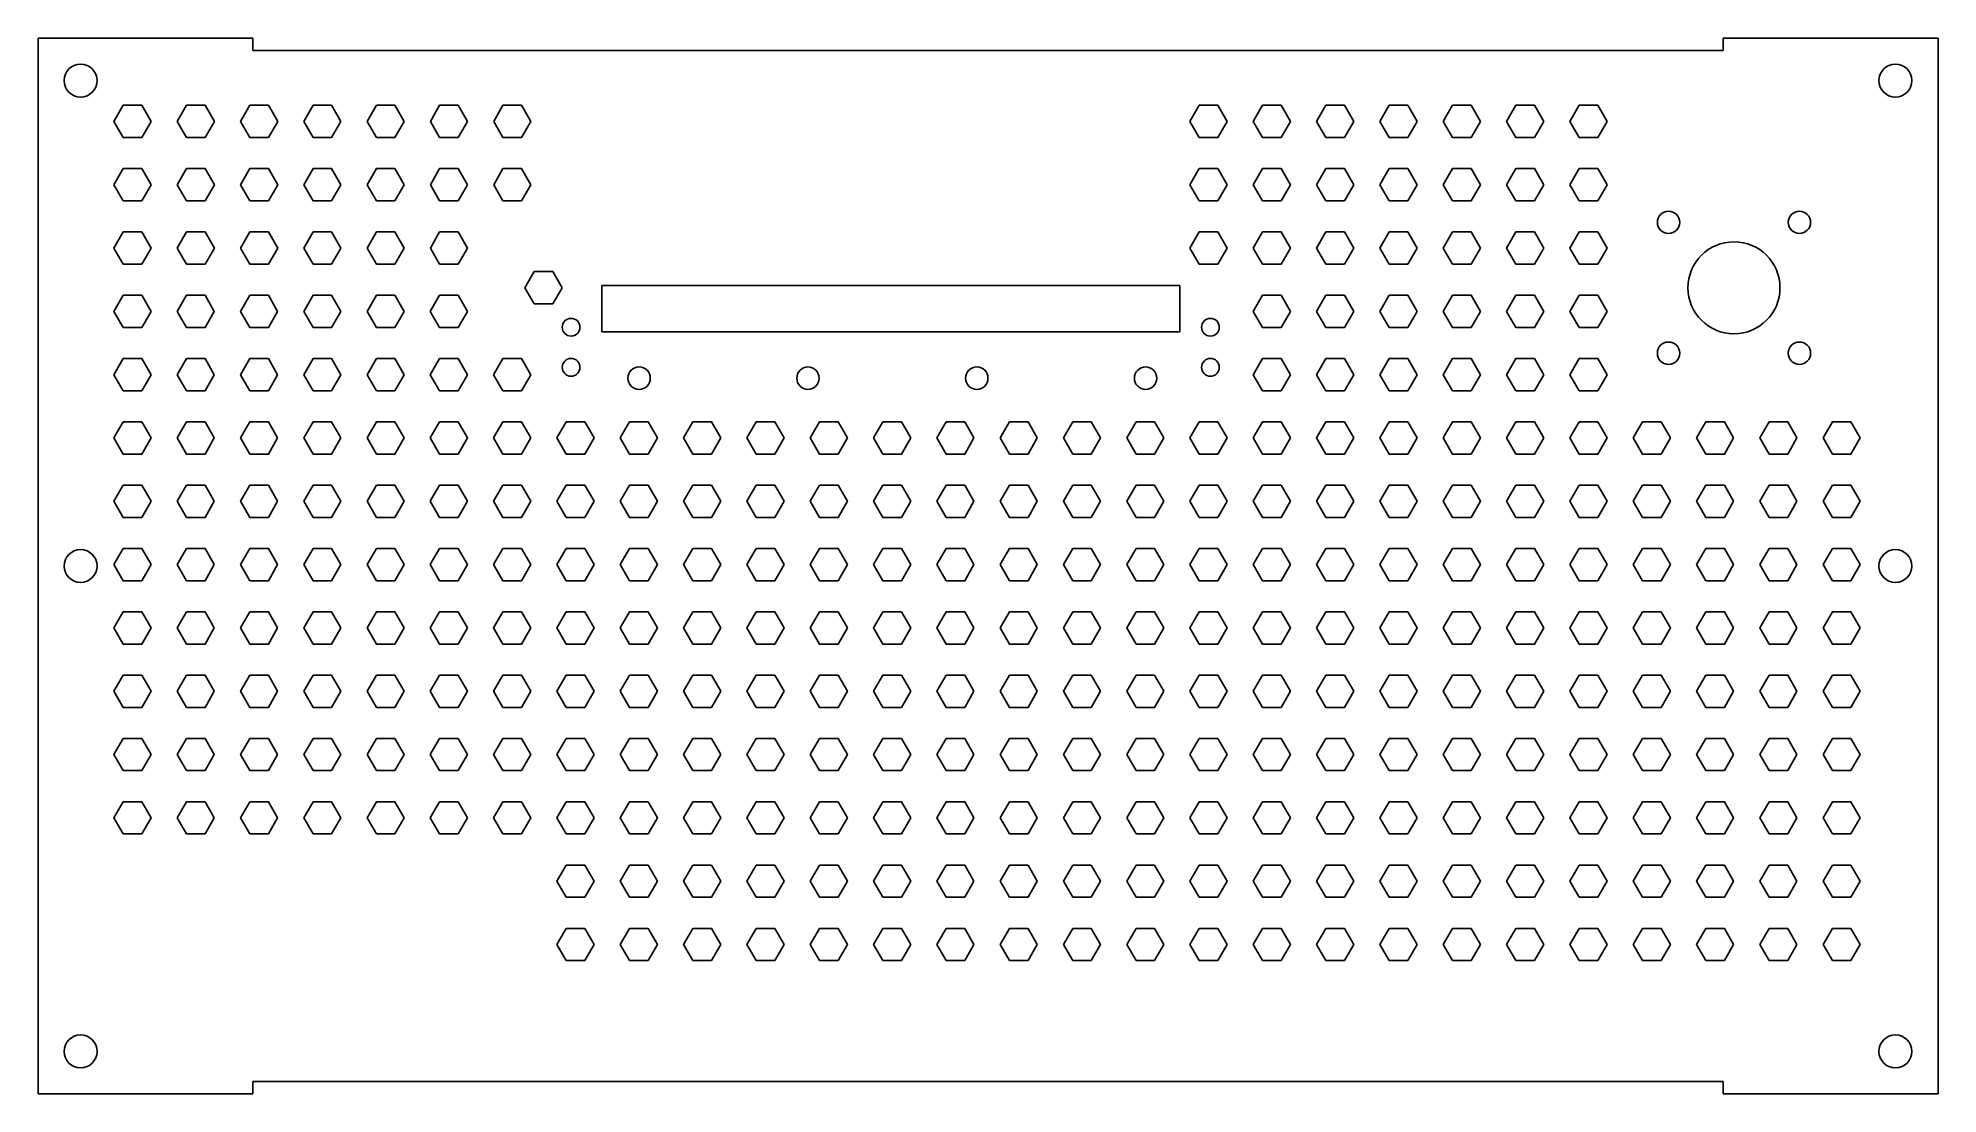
# Model space of a CAD drawing. Header units: millimetres. Extents: x -225 to 225, y -125 to 125.
import ezdxf

# ---------------------------------------------------------------- set-up
doc = ezdxf.new("R2010")
doc.units = ezdxf.units.MM
doc.layers.add('CUTOUTS', color=1, linetype='CONTINUOUS')
doc.layers.add('PERIMETER', color=5, linetype='CONTINUOUS')

msp = doc.modelspace()

# ---------------------------------------------------------------- linework, layer by layer
at = {"layer": 'CUTOUTS'}
for p, q in [((-207.13, 105.33), (-204.93, 109.15)), ((-204.93, 109.15), (-200.52, 109.15)), ((-200.52, 109.15), (-198.31, 105.33)), ((-192.13, 105.33), (-189.93, 109.15)), ((-189.93, 109.15), (-185.52, 109.15)), ((-185.52, 109.15), (-183.31, 105.33)), ((-177.13, 105.33), (-174.93, 109.15)), ((-174.93, 109.15), (-170.52, 109.15)), ((-170.52, 109.15), (-168.31, 105.33)), ((-162.13, 105.33), (-159.93, 109.15)), ((-159.93, 109.15), (-155.52, 109.15)), ((-155.52, 109.15), (-153.31, 105.33)), ((-147.13, 105.33), (-144.93, 109.15)), ((-144.93, 109.15), (-140.52, 109.15)), ((-140.52, 109.15), (-138.31, 105.33)), ((-132.13, 105.33), (-129.93, 109.15)), ((-129.93, 109.15), (-125.52, 109.15)), ((-125.52, 109.15), (-123.31, 105.33)), ((-117.13, 105.33), (-114.93, 109.15)), ((-114.93, 109.15), (-110.52, 109.15)), ((-110.52, 109.15), (-108.31, 105.33)), ((47.86, 105.33), (50.07, 109.15)), ((50.07, 109.15), (54.48, 109.15)), ((54.48, 109.15), (56.68, 105.33)), ((62.86, 105.33), (65.07, 109.15)), ((65.07, 109.15), (69.48, 109.15)), ((69.48, 109.15), (71.68, 105.33)), ((77.86, 105.33), (80.07, 109.15)), ((80.07, 109.15), (84.48, 109.15)), ((84.48, 109.15), (86.68, 105.33)), ((92.86, 105.33), (95.07, 109.15)), ((95.07, 109.15), (99.48, 109.15)), ((99.48, 109.15), (101.68, 105.33)), ((107.86, 105.33), (110.07, 109.15)), ((110.07, 109.15), (114.48, 109.15)), ((114.48, 109.15), (116.68, 105.33)), ((122.86, 105.33), (125.07, 109.15)), ((125.07, 109.15), (129.48, 109.15)), ((129.48, 109.15), (131.68, 105.33)), ((137.86, 105.33), (140.07, 109.15)), ((140.07, 109.15), (144.48, 109.15)), ((144.48, 109.15), (146.68, 105.33)), ((-204.93, 101.51), (-207.13, 105.33)), ((-198.31, 105.33), (-200.52, 101.51)), ((-189.93, 101.51), (-192.13, 105.33)), ((-183.31, 105.33), (-185.52, 101.51)), ((-174.93, 101.51), (-177.13, 105.33)), ((-168.31, 105.33), (-170.52, 101.51)), ((-159.93, 101.51), (-162.13, 105.33)), ((-153.31, 105.33), (-155.52, 101.51)), ((-144.93, 101.51), (-147.13, 105.33)), ((-138.31, 105.33), (-140.52, 101.51)), ((-129.93, 101.51), (-132.13, 105.33)), ((-123.31, 105.33), (-125.52, 101.51)), ((-114.93, 101.51), (-117.13, 105.33)), ((-108.31, 105.33), (-110.52, 101.51)), ((50.07, 101.51), (47.86, 105.33)), ((56.68, 105.33), (54.48, 101.51)), ((65.07, 101.51), (62.86, 105.33)), ((71.68, 105.33), (69.48, 101.51)), ((80.07, 101.51), (77.86, 105.33)), ((86.68, 105.33), (84.48, 101.51)), ((95.07, 101.51), (92.86, 105.33)), ((101.68, 105.33), (99.48, 101.51)), ((110.07, 101.51), (107.86, 105.33)), ((116.68, 105.33), (114.48, 101.51)), ((125.07, 101.51), (122.86, 105.33)), ((131.68, 105.33), (129.48, 101.51)), ((140.07, 101.51), (137.86, 105.33)), ((146.68, 105.33), (144.48, 101.51)), ((-200.52, 101.51), (-204.93, 101.51)), ((-185.52, 101.51), (-189.93, 101.51)), ((-170.52, 101.51), (-174.93, 101.51)), ((-155.52, 101.51), (-159.93, 101.51)), ((-140.52, 101.51), (-144.93, 101.51)), ((-125.52, 101.51), (-129.93, 101.51)), ((-110.52, 101.51), (-114.93, 101.51)), ((54.48, 101.51), (50.07, 101.51)), ((69.48, 101.51), (65.07, 101.51)), ((84.48, 101.51), (80.07, 101.51)), ((99.48, 101.51), (95.07, 101.51)), ((114.48, 101.51), (110.07, 101.51)), ((129.48, 101.51), (125.07, 101.51)), ((144.48, 101.51), (140.07, 101.51)), ((-207.13, 90.33), (-204.93, 94.15)), ((-204.93, 86.51), (-207.13, 90.33)), ((-204.93, 94.15), (-200.52, 94.15)), ((-200.52, 94.15), (-198.31, 90.33)), ((-198.31, 90.33), (-200.52, 86.51)), ((-192.13, 90.33), (-189.93, 94.15)), ((-189.93, 86.51), (-192.13, 90.33)), ((-189.93, 94.15), (-185.52, 94.15)), ((-185.52, 94.15), (-183.31, 90.33)), ((-183.31, 90.33), (-185.52, 86.51)), ((-177.13, 90.33), (-174.93, 94.15)), ((-174.93, 86.51), (-177.13, 90.33)), ((-174.93, 94.15), (-170.52, 94.15)), ((-170.52, 94.15), (-168.31, 90.33)), ((-168.31, 90.33), (-170.52, 86.51)), ((-162.13, 90.33), (-159.93, 94.15)), ((-159.93, 86.51), (-162.13, 90.33)), ((-159.93, 94.15), (-155.52, 94.15)), ((-155.52, 94.15), (-153.31, 90.33)), ((-153.31, 90.33), (-155.52, 86.51)), ((-147.13, 90.33), (-144.93, 94.15)), ((-144.93, 86.51), (-147.13, 90.33)), ((-144.93, 94.15), (-140.52, 94.15)), ((-140.52, 94.15), (-138.31, 90.33)), ((-138.31, 90.33), (-140.52, 86.51)), ((-132.13, 90.33), (-129.93, 94.15)), ((-129.93, 86.51), (-132.13, 90.33)), ((-129.93, 94.15), (-125.52, 94.15)), ((-125.52, 94.15), (-123.31, 90.33)), ((-123.31, 90.33), (-125.52, 86.51)), ((-117.13, 90.33), (-114.93, 94.15)), ((-114.93, 86.51), (-117.13, 90.33)), ((-114.93, 94.15), (-110.52, 94.15)), ((-110.52, 94.15), (-108.31, 90.33)), ((-108.31, 90.33), (-110.52, 86.51)), ((47.86, 90.33), (50.07, 94.15)), ((50.07, 86.51), (47.86, 90.33)), ((50.07, 94.15), (54.48, 94.15)), ((54.48, 94.15), (56.68, 90.33)), ((56.68, 90.33), (54.48, 86.51)), ((62.86, 90.33), (65.07, 94.15)), ((65.07, 86.51), (62.86, 90.33)), ((65.07, 94.15), (69.48, 94.15)), ((69.48, 94.15), (71.68, 90.33)), ((71.68, 90.33), (69.48, 86.51)), ((77.86, 90.33), (80.07, 94.15)), ((80.07, 86.51), (77.86, 90.33)), ((80.07, 94.15), (84.48, 94.15)), ((84.48, 94.15), (86.68, 90.33)), ((86.68, 90.33), (84.48, 86.51)), ((92.86, 90.33), (95.07, 94.15)), ((95.07, 86.51), (92.86, 90.33)), ((95.07, 94.15), (99.48, 94.15)), ((99.48, 94.15), (101.68, 90.33)), ((101.68, 90.33), (99.48, 86.51)), ((107.86, 90.33), (110.07, 94.15)), ((110.07, 86.51), (107.86, 90.33)), ((110.07, 94.15), (114.48, 94.15)), ((114.48, 94.15), (116.68, 90.33)), ((116.68, 90.33), (114.48, 86.51)), ((122.86, 90.33), (125.07, 94.15)), ((125.07, 86.51), (122.86, 90.33)), ((125.07, 94.15), (129.48, 94.15)), ((129.48, 94.15), (131.68, 90.33)), ((131.68, 90.33), (129.48, 86.51)), ((137.86, 90.33), (140.07, 94.15)), ((140.07, 86.51), (137.86, 90.33)), ((140.07, 94.15), (144.48, 94.15)), ((144.48, 94.15), (146.68, 90.33)), ((146.68, 90.33), (144.48, 86.51)), ((-200.52, 86.51), (-204.93, 86.51)), ((-185.52, 86.51), (-189.93, 86.51)), ((-170.52, 86.51), (-174.93, 86.51)), ((-155.52, 86.51), (-159.93, 86.51)), ((-140.52, 86.51), (-144.93, 86.51)), ((-125.52, 86.51), (-129.93, 86.51)), ((-110.52, 86.51), (-114.93, 86.51)), ((54.48, 86.51), (50.07, 86.51)), ((69.48, 86.51), (65.07, 86.51)), ((84.48, 86.51), (80.07, 86.51)), ((99.48, 86.51), (95.07, 86.51)), ((114.48, 86.51), (110.07, 86.51)), ((129.48, 86.51), (125.07, 86.51)), ((144.48, 86.51), (140.07, 86.51)), ((-207.13, 75.33), (-204.93, 79.15)), ((-204.93, 79.15), (-200.52, 79.15)), ((-200.52, 79.15), (-198.31, 75.33)), ((-192.13, 75.33), (-189.93, 79.15)), ((-189.93, 79.15), (-185.52, 79.15)), ((-185.52, 79.15), (-183.31, 75.33)), ((-177.13, 75.33), (-174.93, 79.15)), ((-174.93, 79.15), (-170.52, 79.15)), ((-170.52, 79.15), (-168.31, 75.33)), ((-162.13, 75.33), (-159.93, 79.15)), ((-159.93, 79.15), (-155.52, 79.15)), ((-155.52, 79.15), (-153.31, 75.33)), ((-147.13, 75.33), (-144.93, 79.15)), ((-144.93, 79.15), (-140.52, 79.15)), ((-140.52, 79.15), (-138.31, 75.33)), ((-132.13, 75.33), (-129.93, 79.15)), ((-129.93, 79.15), (-125.52, 79.15)), ((-125.52, 79.15), (-123.31, 75.33)), ((47.86, 75.33), (50.07, 79.15)), ((50.07, 79.15), (54.48, 79.15)), ((54.48, 79.15), (56.68, 75.33)), ((62.86, 75.33), (65.07, 79.15)), ((65.07, 79.15), (69.48, 79.15)), ((69.48, 79.15), (71.68, 75.33)), ((77.86, 75.33), (80.07, 79.15)), ((80.07, 79.15), (84.48, 79.15)), ((84.48, 79.15), (86.68, 75.33)), ((92.86, 75.33), (95.07, 79.15)), ((95.07, 79.15), (99.48, 79.15)), ((99.48, 79.15), (101.68, 75.33)), ((107.86, 75.33), (110.07, 79.15)), ((110.07, 79.15), (114.48, 79.15)), ((114.48, 79.15), (116.68, 75.33)), ((122.86, 75.33), (125.07, 79.15)), ((125.07, 79.15), (129.48, 79.15)), ((129.48, 79.15), (131.68, 75.33)), ((137.86, 75.33), (140.07, 79.15)), ((140.07, 79.15), (144.48, 79.15)), ((144.48, 79.15), (146.68, 75.33)), ((-204.93, 71.51), (-207.13, 75.33)), ((-198.31, 75.33), (-200.52, 71.51)), ((-189.93, 71.51), (-192.13, 75.33)), ((-183.31, 75.33), (-185.52, 71.51)), ((-174.93, 71.51), (-177.13, 75.33)), ((-168.31, 75.33), (-170.52, 71.51)), ((-159.93, 71.51), (-162.13, 75.33)), ((-153.31, 75.33), (-155.52, 71.51)), ((-144.93, 71.51), (-147.13, 75.33)), ((-138.31, 75.33), (-140.52, 71.51)), ((-129.93, 71.51), (-132.13, 75.33)), ((-123.31, 75.33), (-125.52, 71.51)), ((50.07, 71.51), (47.86, 75.33)), ((56.68, 75.33), (54.48, 71.51)), ((65.07, 71.51), (62.86, 75.33)), ((71.68, 75.33), (69.48, 71.51)), ((80.07, 71.51), (77.86, 75.33)), ((86.68, 75.33), (84.48, 71.51)), ((95.07, 71.51), (92.86, 75.33)), ((101.68, 75.33), (99.48, 71.51)), ((110.07, 71.51), (107.86, 75.33)), ((116.68, 75.33), (114.48, 71.51)), ((125.07, 71.51), (122.86, 75.33)), ((131.68, 75.33), (129.48, 71.51)), ((140.07, 71.51), (137.86, 75.33)), ((146.68, 75.33), (144.48, 71.51)), ((-200.52, 71.51), (-204.93, 71.51)), ((-185.52, 71.51), (-189.93, 71.51)), ((-170.52, 71.51), (-174.93, 71.51)), ((-155.52, 71.51), (-159.93, 71.51)), ((-140.52, 71.51), (-144.93, 71.51)), ((-125.52, 71.51), (-129.93, 71.51)), ((-109.71, 65.92), (-107.5, 69.74)), ((-107.5, 69.74), (-103.09, 69.74)), ((-103.09, 69.74), (-100.89, 65.92)), ((54.48, 71.51), (50.07, 71.51)), ((69.48, 71.51), (65.07, 71.51)), ((84.48, 71.51), (80.07, 71.51)), ((99.48, 71.51), (95.07, 71.51)), ((114.48, 71.51), (110.07, 71.51)), ((129.48, 71.51), (125.07, 71.51)), ((144.48, 71.51), (140.07, 71.51)), ((-207.14, 60.33), (-204.93, 64.15)), ((-204.93, 64.15), (-200.52, 64.15)), ((-200.52, 64.15), (-198.32, 60.33)), ((-192.14, 60.33), (-189.93, 64.15)), ((-189.93, 64.15), (-185.52, 64.15)), ((-185.52, 64.15), (-183.32, 60.33)), ((-177.14, 60.33), (-174.93, 64.15)), ((-174.93, 64.15), (-170.52, 64.15)), ((-170.52, 64.15), (-168.32, 60.33)), ((-162.14, 60.33), (-159.93, 64.15)), ((-159.93, 64.15), (-155.52, 64.15)), ((-155.52, 64.15), (-153.32, 60.33)), ((-147.14, 60.33), (-144.93, 64.15)), ((-144.93, 64.15), (-140.52, 64.15)), ((-140.52, 64.15), (-138.32, 60.33)), ((-132.14, 60.33), (-129.93, 64.15)), ((-129.93, 64.15), (-125.52, 64.15)), ((-125.52, 64.15), (-123.32, 60.33)), ((-107.5, 62.1), (-109.71, 65.92)), ((-100.89, 65.92), (-103.09, 62.1)), ((-91.52, 55.46), (-91.52, 66.47)), ((-91.52, 66.47), (45.44, 66.47)), ((45.44, 66.47), (45.44, 55.46)), ((62.86, 60.33), (65.07, 64.15)), ((65.07, 64.15), (69.48, 64.15)), ((69.48, 64.15), (71.68, 60.33)), ((77.86, 60.33), (80.07, 64.15)), ((80.07, 64.15), (84.48, 64.15)), ((84.48, 64.15), (86.68, 60.33)), ((92.86, 60.33), (95.07, 64.15)), ((95.07, 64.15), (99.48, 64.15)), ((99.48, 64.15), (101.68, 60.33)), ((107.86, 60.33), (110.07, 64.15)), ((110.07, 64.15), (114.48, 64.15)), ((114.48, 64.15), (116.68, 60.33)), ((122.86, 60.33), (125.07, 64.15)), ((125.07, 64.15), (129.48, 64.15)), ((129.48, 64.15), (131.68, 60.33)), ((137.86, 60.33), (140.07, 64.15)), ((140.07, 64.15), (144.48, 64.15)), ((144.48, 64.15), (146.68, 60.33)), ((-204.93, 56.51), (-207.14, 60.33)), ((-198.32, 60.33), (-200.52, 56.51)), ((-189.93, 56.51), (-192.14, 60.33)), ((-183.32, 60.33), (-185.52, 56.51)), ((-174.93, 56.51), (-177.14, 60.33)), ((-168.32, 60.33), (-170.52, 56.51)), ((-159.93, 56.51), (-162.14, 60.33)), ((-153.32, 60.33), (-155.52, 56.51)), ((-144.93, 56.51), (-147.14, 60.33)), ((-138.32, 60.33), (-140.52, 56.51)), ((-129.93, 56.51), (-132.14, 60.33)), ((-123.32, 60.33), (-125.52, 56.51)), ((-103.09, 62.1), (-107.5, 62.1)), ((65.07, 56.51), (62.86, 60.33)), ((71.68, 60.33), (69.48, 56.51)), ((80.07, 56.51), (77.86, 60.33)), ((86.68, 60.33), (84.48, 56.51)), ((95.07, 56.51), (92.86, 60.33)), ((101.68, 60.33), (99.48, 56.51)), ((110.07, 56.51), (107.86, 60.33)), ((116.68, 60.33), (114.48, 56.51)), ((125.07, 56.51), (122.86, 60.33)), ((131.68, 60.33), (129.48, 56.51)), ((140.07, 56.51), (137.86, 60.33)), ((146.68, 60.33), (144.48, 56.51)), ((-200.52, 56.51), (-204.93, 56.51)), ((-185.52, 56.51), (-189.93, 56.51)), ((-170.52, 56.51), (-174.93, 56.51)), ((-155.52, 56.51), (-159.93, 56.51)), ((-140.52, 56.51), (-144.93, 56.51)), ((-125.52, 56.51), (-129.93, 56.51)), ((45.44, 55.46), (-91.52, 55.46)), ((69.48, 56.51), (65.07, 56.51)), ((84.48, 56.51), (80.07, 56.51)), ((99.48, 56.51), (95.07, 56.51)), ((114.48, 56.51), (110.07, 56.51)), ((129.48, 56.51), (125.07, 56.51)), ((144.48, 56.51), (140.07, 56.51)), ((-207.14, 45.33), (-204.93, 49.15)), ((-204.93, 41.51), (-207.14, 45.33)), ((-204.93, 49.15), (-200.52, 49.15)), ((-200.52, 49.15), (-198.32, 45.33)), ((-198.32, 45.33), (-200.52, 41.51)), ((-192.14, 45.33), (-189.93, 49.15)), ((-189.93, 41.51), (-192.14, 45.33)), ((-189.93, 49.15), (-185.52, 49.15)), ((-185.52, 49.15), (-183.32, 45.33)), ((-183.32, 45.33), (-185.52, 41.51)), ((-177.14, 45.33), (-174.93, 49.15)), ((-174.93, 41.51), (-177.14, 45.33)), ((-174.93, 49.15), (-170.52, 49.15)), ((-170.52, 49.15), (-168.32, 45.33)), ((-168.32, 45.33), (-170.52, 41.51)), ((-162.14, 45.33), (-159.93, 49.15)), ((-159.93, 41.51), (-162.14, 45.33)), ((-159.93, 49.15), (-155.52, 49.15)), ((-155.52, 49.15), (-153.32, 45.33)), ((-153.32, 45.33), (-155.52, 41.51)), ((-147.14, 45.33), (-144.93, 49.15)), ((-144.93, 41.51), (-147.14, 45.33)), ((-144.93, 49.15), (-140.52, 49.15)), ((-140.52, 49.15), (-138.32, 45.33)), ((-138.32, 45.33), (-140.52, 41.51)), ((-132.14, 45.33), (-129.93, 49.15)), ((-129.93, 41.51), (-132.14, 45.33)), ((-129.93, 49.15), (-125.52, 49.15)), ((-125.52, 49.15), (-123.32, 45.33)), ((-123.32, 45.33), (-125.52, 41.51)), ((-117.14, 45.33), (-114.93, 49.15)), ((-114.93, 41.51), (-117.14, 45.33)), ((-114.93, 49.15), (-110.52, 49.15)), ((-110.52, 49.15), (-108.32, 45.33)), ((-108.32, 45.33), (-110.52, 41.51)), ((62.86, 45.33), (65.07, 49.15)), ((65.07, 41.51), (62.86, 45.33)), ((65.07, 49.15), (69.48, 49.15)), ((69.48, 49.15), (71.68, 45.33)), ((71.68, 45.33), (69.48, 41.51)), ((77.86, 45.33), (80.07, 49.15)), ((80.07, 41.51), (77.86, 45.33)), ((80.07, 49.15), (84.48, 49.15)), ((84.48, 49.15), (86.68, 45.33)), ((86.68, 45.33), (84.48, 41.51)), ((92.86, 45.33), (95.07, 49.15)), ((95.07, 41.51), (92.86, 45.33)), ((95.07, 49.15), (99.48, 49.15)), ((99.48, 49.15), (101.68, 45.33)), ((101.68, 45.33), (99.48, 41.51)), ((107.86, 45.33), (110.07, 49.15)), ((110.07, 41.51), (107.86, 45.33)), ((110.07, 49.15), (114.48, 49.15)), ((114.48, 49.15), (116.68, 45.33)), ((116.68, 45.33), (114.48, 41.51)), ((122.86, 45.33), (125.07, 49.15)), ((125.07, 41.51), (122.86, 45.33)), ((125.07, 49.15), (129.48, 49.15)), ((129.48, 49.15), (131.68, 45.33)), ((131.68, 45.33), (129.48, 41.51)), ((137.86, 45.33), (140.07, 49.15)), ((140.07, 41.51), (137.86, 45.33)), ((140.07, 49.15), (144.48, 49.15)), ((144.48, 49.15), (146.68, 45.33)), ((146.68, 45.33), (144.48, 41.51)), ((-200.52, 41.51), (-204.93, 41.51)), ((-185.52, 41.51), (-189.93, 41.51)), ((-170.52, 41.51), (-174.93, 41.51)), ((-155.52, 41.51), (-159.93, 41.51)), ((-140.52, 41.51), (-144.93, 41.51)), ((-125.52, 41.51), (-129.93, 41.51)), ((-110.52, 41.51), (-114.93, 41.51)), ((69.48, 41.51), (65.07, 41.51)), ((84.48, 41.51), (80.07, 41.51)), ((99.48, 41.51), (95.07, 41.51)), ((114.48, 41.51), (110.07, 41.51)), ((129.48, 41.51), (125.07, 41.51)), ((144.48, 41.51), (140.07, 41.51)), ((-207.14, 30.33), (-204.93, 34.15)), ((-204.93, 34.15), (-200.52, 34.15)), ((-200.52, 34.15), (-198.32, 30.33)), ((-192.14, 30.33), (-189.93, 34.15)), ((-189.93, 34.15), (-185.52, 34.15)), ((-185.52, 34.15), (-183.32, 30.33)), ((-177.14, 30.33), (-174.93, 34.15)), ((-174.93, 34.15), (-170.52, 34.15)), ((-170.52, 34.15), (-168.32, 30.33)), ((-162.14, 30.33), (-159.93, 34.15)), ((-159.93, 34.15), (-155.52, 34.15)), ((-155.52, 34.15), (-153.32, 30.33)), ((-147.14, 30.33), (-144.93, 34.15)), ((-144.93, 34.15), (-140.52, 34.15)), ((-140.52, 34.15), (-138.32, 30.33)), ((-132.14, 30.33), (-129.93, 34.15)), ((-129.93, 34.15), (-125.52, 34.15)), ((-125.52, 34.15), (-123.32, 30.33)), ((-117.14, 30.33), (-114.93, 34.15)), ((-114.93, 34.15), (-110.52, 34.15)), ((-110.52, 34.15), (-108.32, 30.33)), ((-102.14, 30.33), (-99.93, 34.15)), ((-99.93, 34.15), (-95.52, 34.15)), ((-95.52, 34.15), (-93.32, 30.33)), ((-87.14, 30.33), (-84.93, 34.15)), ((-84.93, 34.15), (-80.52, 34.15)), ((-80.52, 34.15), (-78.32, 30.33)), ((-72.14, 30.33), (-69.93, 34.15)), ((-69.93, 34.15), (-65.52, 34.15)), ((-65.52, 34.15), (-63.32, 30.33)), ((-57.14, 30.33), (-54.93, 34.15)), ((-54.93, 34.15), (-50.52, 34.15)), ((-50.52, 34.15), (-48.32, 30.33)), ((-42.14, 30.33), (-39.93, 34.15)), ((-39.93, 34.15), (-35.52, 34.15)), ((-35.52, 34.15), (-33.32, 30.33)), ((-27.14, 30.33), (-24.93, 34.15)), ((-24.93, 34.15), (-20.52, 34.15)), ((-20.52, 34.15), (-18.32, 30.33)), ((-12.14, 30.33), (-9.93, 34.15)), ((-9.93, 34.15), (-5.52, 34.15)), ((-5.52, 34.15), (-3.32, 30.33)), ((2.86, 30.33), (5.07, 34.15)), ((5.07, 34.15), (9.48, 34.15)), ((9.48, 34.15), (11.68, 30.33)), ((17.86, 30.33), (20.07, 34.15)), ((20.07, 34.15), (24.48, 34.15)), ((24.48, 34.15), (26.68, 30.33)), ((32.86, 30.33), (35.07, 34.15)), ((35.07, 34.15), (39.48, 34.15)), ((39.48, 34.15), (41.68, 30.33)), ((47.86, 30.33), (50.07, 34.15)), ((50.07, 34.15), (54.48, 34.15)), ((54.48, 34.15), (56.68, 30.33)), ((62.86, 30.33), (65.07, 34.15)), ((65.07, 34.15), (69.48, 34.15)), ((69.48, 34.15), (71.68, 30.33)), ((77.86, 30.33), (80.07, 34.15)), ((80.07, 34.15), (84.48, 34.15)), ((84.48, 34.15), (86.68, 30.33)), ((92.86, 30.33), (95.07, 34.15)), ((95.07, 34.15), (99.48, 34.15)), ((99.48, 34.15), (101.68, 30.33)), ((107.86, 30.33), (110.07, 34.15)), ((110.07, 34.15), (114.48, 34.15)), ((114.48, 34.15), (116.68, 30.33)), ((122.86, 30.33), (125.07, 34.15)), ((125.07, 34.15), (129.48, 34.15)), ((129.48, 34.15), (131.68, 30.33)), ((137.86, 30.33), (140.07, 34.15)), ((140.07, 34.15), (144.48, 34.15)), ((144.48, 34.15), (146.68, 30.33)), ((152.86, 30.33), (155.07, 34.15)), ((155.07, 34.15), (159.48, 34.15)), ((159.48, 34.15), (161.68, 30.33)), ((167.86, 30.33), (170.07, 34.15)), ((170.07, 34.15), (174.48, 34.15)), ((174.48, 34.15), (176.68, 30.33)), ((182.86, 30.33), (185.07, 34.15)), ((185.07, 34.15), (189.48, 34.15)), ((189.48, 34.15), (191.68, 30.33)), ((197.86, 30.33), (200.07, 34.15)), ((200.07, 34.15), (204.48, 34.15)), ((204.48, 34.15), (206.68, 30.33)), ((-204.93, 26.51), (-207.14, 30.33)), ((-198.32, 30.33), (-200.52, 26.51)), ((-189.93, 26.51), (-192.14, 30.33)), ((-183.32, 30.33), (-185.52, 26.51)), ((-174.93, 26.51), (-177.14, 30.33)), ((-168.32, 30.33), (-170.52, 26.51)), ((-159.93, 26.51), (-162.14, 30.33)), ((-153.32, 30.33), (-155.52, 26.51)), ((-144.93, 26.51), (-147.14, 30.33)), ((-138.32, 30.33), (-140.52, 26.51)), ((-129.93, 26.51), (-132.14, 30.33)), ((-123.32, 30.33), (-125.52, 26.51)), ((-114.93, 26.51), (-117.14, 30.33)), ((-108.32, 30.33), (-110.52, 26.51)), ((-99.93, 26.51), (-102.14, 30.33)), ((-93.32, 30.33), (-95.52, 26.51)), ((-84.93, 26.51), (-87.14, 30.33)), ((-78.32, 30.33), (-80.52, 26.51)), ((-69.93, 26.51), (-72.14, 30.33)), ((-63.32, 30.33), (-65.52, 26.51)), ((-54.93, 26.51), (-57.14, 30.33)), ((-48.32, 30.33), (-50.52, 26.51)), ((-39.93, 26.51), (-42.14, 30.33)), ((-33.32, 30.33), (-35.52, 26.51)), ((-24.93, 26.51), (-27.14, 30.33)), ((-18.32, 30.33), (-20.52, 26.51)), ((-9.93, 26.51), (-12.14, 30.33)), ((-3.32, 30.33), (-5.52, 26.51)), ((5.07, 26.51), (2.86, 30.33)), ((11.68, 30.33), (9.48, 26.51)), ((20.07, 26.51), (17.86, 30.33)), ((26.68, 30.33), (24.48, 26.51)), ((35.07, 26.51), (32.86, 30.33)), ((41.68, 30.33), (39.48, 26.51)), ((50.07, 26.51), (47.86, 30.33)), ((56.68, 30.33), (54.48, 26.51)), ((65.07, 26.51), (62.86, 30.33)), ((71.68, 30.33), (69.48, 26.51)), ((80.07, 26.51), (77.86, 30.33)), ((86.68, 30.33), (84.48, 26.51)), ((95.07, 26.51), (92.86, 30.33)), ((101.68, 30.33), (99.48, 26.51)), ((110.07, 26.51), (107.86, 30.33)), ((116.68, 30.33), (114.48, 26.51)), ((125.07, 26.51), (122.86, 30.33)), ((131.68, 30.33), (129.48, 26.51)), ((140.07, 26.51), (137.86, 30.33)), ((146.68, 30.33), (144.48, 26.51)), ((155.07, 26.51), (152.86, 30.33)), ((161.68, 30.33), (159.48, 26.51)), ((170.07, 26.51), (167.86, 30.33)), ((176.68, 30.33), (174.48, 26.51)), ((185.07, 26.51), (182.86, 30.33)), ((191.68, 30.33), (189.48, 26.51)), ((200.07, 26.51), (197.86, 30.33)), ((206.68, 30.33), (204.48, 26.51)), ((-200.52, 26.51), (-204.93, 26.51)), ((-185.52, 26.51), (-189.93, 26.51)), ((-170.52, 26.51), (-174.93, 26.51)), ((-155.52, 26.51), (-159.93, 26.51)), ((-140.52, 26.51), (-144.93, 26.51)), ((-125.52, 26.51), (-129.93, 26.51)), ((-110.52, 26.51), (-114.93, 26.51)), ((-95.52, 26.51), (-99.93, 26.51)), ((-80.52, 26.51), (-84.93, 26.51)), ((-65.52, 26.51), (-69.93, 26.51)), ((-50.52, 26.51), (-54.93, 26.51)), ((-35.52, 26.51), (-39.93, 26.51)), ((-20.52, 26.51), (-24.93, 26.51)), ((-5.52, 26.51), (-9.93, 26.51)), ((9.48, 26.51), (5.07, 26.51)), ((24.48, 26.51), (20.07, 26.51)), ((39.48, 26.51), (35.07, 26.51)), ((54.48, 26.51), (50.07, 26.51)), ((69.48, 26.51), (65.07, 26.51)), ((84.48, 26.51), (80.07, 26.51)), ((99.48, 26.51), (95.07, 26.51)), ((114.48, 26.51), (110.07, 26.51)), ((129.48, 26.51), (125.07, 26.51)), ((144.48, 26.51), (140.07, 26.51)), ((159.48, 26.51), (155.07, 26.51)), ((174.48, 26.51), (170.07, 26.51)), ((189.48, 26.51), (185.07, 26.51)), ((204.48, 26.51), (200.07, 26.51)), ((-207.14, 15.33), (-204.93, 19.15)), ((-204.93, 19.15), (-200.52, 19.15)), ((-200.52, 19.15), (-198.32, 15.33)), ((-192.14, 15.33), (-189.93, 19.15)), ((-189.93, 19.15), (-185.52, 19.15)), ((-185.52, 19.15), (-183.32, 15.33)), ((-177.14, 15.33), (-174.93, 19.15)), ((-174.93, 19.15), (-170.52, 19.15)), ((-170.52, 19.15), (-168.32, 15.33)), ((-162.14, 15.33), (-159.93, 19.15)), ((-159.93, 19.15), (-155.52, 19.15)), ((-155.52, 19.15), (-153.32, 15.33)), ((-147.14, 15.33), (-144.93, 19.15)), ((-144.93, 19.15), (-140.52, 19.15)), ((-140.52, 19.15), (-138.32, 15.33)), ((-132.14, 15.33), (-129.93, 19.15)), ((-129.93, 19.15), (-125.52, 19.15)), ((-125.52, 19.15), (-123.32, 15.33)), ((-117.14, 15.33), (-114.93, 19.15)), ((-114.93, 19.15), (-110.52, 19.15)), ((-110.52, 19.15), (-108.32, 15.33)), ((-102.14, 15.33), (-99.93, 19.15)), ((-99.93, 19.15), (-95.52, 19.15)), ((-95.52, 19.15), (-93.32, 15.33)), ((-87.14, 15.33), (-84.93, 19.15)), ((-84.93, 19.15), (-80.52, 19.15)), ((-80.52, 19.15), (-78.32, 15.33)), ((-72.14, 15.33), (-69.93, 19.15)), ((-69.93, 19.15), (-65.52, 19.15)), ((-65.52, 19.15), (-63.32, 15.33)), ((-57.14, 15.33), (-54.93, 19.15)), ((-54.93, 19.15), (-50.52, 19.15)), ((-50.52, 19.15), (-48.32, 15.33)), ((-42.14, 15.33), (-39.93, 19.15)), ((-39.93, 19.15), (-35.52, 19.15)), ((-35.52, 19.15), (-33.32, 15.33)), ((-27.14, 15.33), (-24.93, 19.15)), ((-24.93, 19.15), (-20.52, 19.15)), ((-20.52, 19.15), (-18.32, 15.33)), ((-12.14, 15.33), (-9.93, 19.15)), ((-9.93, 19.15), (-5.52, 19.15)), ((-5.52, 19.15), (-3.32, 15.33)), ((2.86, 15.33), (5.07, 19.15)), ((5.07, 19.15), (9.48, 19.15)), ((9.48, 19.15), (11.68, 15.33)), ((17.86, 15.33), (20.07, 19.15)), ((20.07, 19.15), (24.48, 19.15)), ((24.48, 19.15), (26.68, 15.33)), ((32.86, 15.33), (35.07, 19.15)), ((35.07, 19.15), (39.48, 19.15)), ((39.48, 19.15), (41.68, 15.33)), ((47.86, 15.33), (50.07, 19.15)), ((50.07, 19.15), (54.48, 19.15)), ((54.48, 19.15), (56.68, 15.33)), ((62.86, 15.33), (65.07, 19.15)), ((65.07, 19.15), (69.48, 19.15)), ((69.48, 19.15), (71.68, 15.33)), ((77.86, 15.33), (80.07, 19.15)), ((80.07, 19.15), (84.48, 19.15)), ((84.48, 19.15), (86.68, 15.33)), ((92.86, 15.33), (95.07, 19.15)), ((95.07, 19.15), (99.48, 19.15)), ((99.48, 19.15), (101.68, 15.33)), ((107.86, 15.33), (110.07, 19.15)), ((110.07, 19.15), (114.48, 19.15)), ((114.48, 19.15), (116.68, 15.33)), ((122.86, 15.33), (125.07, 19.15)), ((125.07, 19.15), (129.48, 19.15)), ((129.48, 19.15), (131.68, 15.33)), ((137.86, 15.33), (140.07, 19.15)), ((140.07, 19.15), (144.48, 19.15)), ((144.48, 19.15), (146.68, 15.33)), ((152.86, 15.33), (155.07, 19.15)), ((155.07, 19.15), (159.48, 19.15)), ((159.48, 19.15), (161.68, 15.33)), ((167.86, 15.33), (170.07, 19.15)), ((170.07, 19.15), (174.48, 19.15)), ((174.48, 19.15), (176.68, 15.33)), ((182.86, 15.33), (185.07, 19.15)), ((185.07, 19.15), (189.48, 19.15)), ((189.48, 19.15), (191.68, 15.33)), ((197.86, 15.33), (200.07, 19.15)), ((200.07, 19.15), (204.48, 19.15)), ((204.48, 19.15), (206.68, 15.33)), ((-204.93, 11.51), (-207.14, 15.33)), ((-198.32, 15.33), (-200.52, 11.51)), ((-189.93, 11.51), (-192.14, 15.33)), ((-183.32, 15.33), (-185.52, 11.51)), ((-174.93, 11.51), (-177.14, 15.33)), ((-168.32, 15.33), (-170.52, 11.51)), ((-159.93, 11.51), (-162.14, 15.33)), ((-153.32, 15.33), (-155.52, 11.51)), ((-144.93, 11.51), (-147.14, 15.33)), ((-138.32, 15.33), (-140.52, 11.51)), ((-129.93, 11.51), (-132.14, 15.33)), ((-123.32, 15.33), (-125.52, 11.51)), ((-114.93, 11.51), (-117.14, 15.33)), ((-108.32, 15.33), (-110.52, 11.51)), ((-99.93, 11.51), (-102.14, 15.33)), ((-93.32, 15.33), (-95.52, 11.51)), ((-84.93, 11.51), (-87.14, 15.33)), ((-78.32, 15.33), (-80.52, 11.51)), ((-69.93, 11.51), (-72.14, 15.33)), ((-63.32, 15.33), (-65.52, 11.51)), ((-54.93, 11.51), (-57.14, 15.33)), ((-48.32, 15.33), (-50.52, 11.51)), ((-39.93, 11.51), (-42.14, 15.33)), ((-33.32, 15.33), (-35.52, 11.51)), ((-24.93, 11.51), (-27.14, 15.33)), ((-18.32, 15.33), (-20.52, 11.51)), ((-9.93, 11.51), (-12.14, 15.33)), ((-3.32, 15.33), (-5.52, 11.51)), ((5.07, 11.51), (2.86, 15.33)), ((11.68, 15.33), (9.48, 11.51)), ((20.07, 11.51), (17.86, 15.33)), ((26.68, 15.33), (24.48, 11.51)), ((35.07, 11.51), (32.86, 15.33)), ((41.68, 15.33), (39.48, 11.51)), ((50.07, 11.51), (47.86, 15.33)), ((56.68, 15.33), (54.48, 11.51)), ((65.07, 11.51), (62.86, 15.33)), ((71.68, 15.33), (69.48, 11.51)), ((80.07, 11.51), (77.86, 15.33)), ((86.68, 15.33), (84.48, 11.51)), ((95.07, 11.51), (92.86, 15.33)), ((101.68, 15.33), (99.48, 11.51)), ((110.07, 11.51), (107.86, 15.33)), ((116.68, 15.33), (114.48, 11.51)), ((125.07, 11.51), (122.86, 15.33)), ((131.68, 15.33), (129.48, 11.51)), ((140.07, 11.51), (137.86, 15.33)), ((146.68, 15.33), (144.48, 11.51)), ((155.07, 11.51), (152.86, 15.33)), ((161.68, 15.33), (159.48, 11.51)), ((170.07, 11.51), (167.86, 15.33)), ((176.68, 15.33), (174.48, 11.51)), ((185.07, 11.51), (182.86, 15.33)), ((191.68, 15.33), (189.48, 11.51)), ((200.07, 11.51), (197.86, 15.33)), ((206.68, 15.33), (204.48, 11.51)), ((-200.52, 11.51), (-204.93, 11.51)), ((-185.52, 11.51), (-189.93, 11.51)), ((-170.52, 11.51), (-174.93, 11.51)), ((-155.52, 11.51), (-159.93, 11.51)), ((-140.52, 11.51), (-144.93, 11.51)), ((-125.52, 11.51), (-129.93, 11.51)), ((-110.52, 11.51), (-114.93, 11.51)), ((-95.52, 11.51), (-99.93, 11.51)), ((-80.52, 11.51), (-84.93, 11.51)), ((-65.52, 11.51), (-69.93, 11.51)), ((-50.52, 11.51), (-54.93, 11.51)), ((-35.52, 11.51), (-39.93, 11.51)), ((-20.52, 11.51), (-24.93, 11.51)), ((-5.52, 11.51), (-9.93, 11.51)), ((9.48, 11.51), (5.07, 11.51)), ((24.48, 11.51), (20.07, 11.51)), ((39.48, 11.51), (35.07, 11.51)), ((54.48, 11.51), (50.07, 11.51)), ((69.48, 11.51), (65.07, 11.51)), ((84.48, 11.51), (80.07, 11.51)), ((99.48, 11.51), (95.07, 11.51)), ((114.48, 11.51), (110.07, 11.51)), ((129.48, 11.51), (125.07, 11.51)), ((144.48, 11.51), (140.07, 11.51)), ((159.48, 11.51), (155.07, 11.51)), ((174.48, 11.51), (170.07, 11.51)), ((189.48, 11.51), (185.07, 11.51)), ((204.48, 11.51), (200.07, 11.51)), ((-207.14, 0.33), (-204.93, 4.15)), ((-204.93, -3.49), (-207.14, 0.33)), ((-204.93, 4.15), (-200.52, 4.15)), ((-200.52, 4.15), (-198.32, 0.33)), ((-198.32, 0.33), (-200.52, -3.49)), ((-192.14, 0.33), (-189.93, 4.15)), ((-189.93, -3.49), (-192.14, 0.33)), ((-189.93, 4.15), (-185.52, 4.15)), ((-185.52, 4.15), (-183.32, 0.33)), ((-183.32, 0.33), (-185.52, -3.49)), ((-177.14, 0.33), (-174.93, 4.15)), ((-174.93, -3.49), (-177.14, 0.33)), ((-174.93, 4.15), (-170.52, 4.15)), ((-170.52, 4.15), (-168.32, 0.33)), ((-168.32, 0.33), (-170.52, -3.49)), ((-162.14, 0.33), (-159.93, 4.15)), ((-159.93, -3.49), (-162.14, 0.33)), ((-159.93, 4.15), (-155.52, 4.15)), ((-155.52, 4.15), (-153.32, 0.33)), ((-153.32, 0.33), (-155.52, -3.49)), ((-147.14, 0.33), (-144.93, 4.15)), ((-144.93, -3.49), (-147.14, 0.33)), ((-144.93, 4.15), (-140.52, 4.15)), ((-140.52, 4.15), (-138.32, 0.33)), ((-138.32, 0.33), (-140.52, -3.49)), ((-132.14, 0.33), (-129.93, 4.15)), ((-129.93, -3.49), (-132.14, 0.33)), ((-129.93, 4.15), (-125.52, 4.15)), ((-125.52, 4.15), (-123.32, 0.33)), ((-123.32, 0.33), (-125.52, -3.49)), ((-117.14, 0.33), (-114.93, 4.15)), ((-114.93, -3.49), (-117.14, 0.33)), ((-114.93, 4.15), (-110.52, 4.15)), ((-110.52, 4.15), (-108.32, 0.33)), ((-108.32, 0.33), (-110.52, -3.49)), ((-102.14, 0.33), (-99.93, 4.15)), ((-99.93, -3.49), (-102.14, 0.33)), ((-99.93, 4.15), (-95.52, 4.15)), ((-95.52, 4.15), (-93.32, 0.33)), ((-93.32, 0.33), (-95.52, -3.49)), ((-87.14, 0.33), (-84.93, 4.15)), ((-84.93, -3.49), (-87.14, 0.33)), ((-84.93, 4.15), (-80.52, 4.15)), ((-80.52, 4.15), (-78.32, 0.33)), ((-78.32, 0.33), (-80.52, -3.49)), ((-72.14, 0.33), (-69.93, 4.15)), ((-69.93, -3.49), (-72.14, 0.33)), ((-69.93, 4.15), (-65.52, 4.15)), ((-65.52, 4.15), (-63.32, 0.33)), ((-63.32, 0.33), (-65.52, -3.49)), ((-57.14, 0.33), (-54.93, 4.15)), ((-54.93, -3.49), (-57.14, 0.33)), ((-54.93, 4.15), (-50.52, 4.15)), ((-50.52, 4.15), (-48.32, 0.33)), ((-48.32, 0.33), (-50.52, -3.49)), ((-42.14, 0.33), (-39.93, 4.15)), ((-39.93, -3.49), (-42.14, 0.33)), ((-39.93, 4.15), (-35.52, 4.15)), ((-35.52, 4.15), (-33.32, 0.33)), ((-33.32, 0.33), (-35.52, -3.49)), ((-27.14, 0.33), (-24.93, 4.15)), ((-24.93, -3.49), (-27.14, 0.33)), ((-24.93, 4.15), (-20.52, 4.15)), ((-20.52, 4.15), (-18.32, 0.33)), ((-18.32, 0.33), (-20.52, -3.49)), ((-12.14, 0.33), (-9.93, 4.15)), ((-9.93, -3.49), (-12.14, 0.33)), ((-9.93, 4.15), (-5.52, 4.15)), ((-5.52, 4.15), (-3.32, 0.33)), ((-3.32, 0.33), (-5.52, -3.49)), ((2.86, 0.33), (5.07, 4.15)), ((5.07, -3.49), (2.86, 0.33)), ((5.07, 4.15), (9.48, 4.15)), ((9.48, 4.15), (11.68, 0.33)), ((11.68, 0.33), (9.48, -3.49)), ((17.86, 0.33), (20.07, 4.15)), ((20.07, -3.49), (17.86, 0.33)), ((20.07, 4.15), (24.48, 4.15)), ((24.48, 4.15), (26.68, 0.33)), ((26.68, 0.33), (24.48, -3.49)), ((32.86, 0.33), (35.07, 4.15)), ((35.07, -3.49), (32.86, 0.33)), ((35.07, 4.15), (39.48, 4.15)), ((39.48, 4.15), (41.68, 0.33)), ((41.68, 0.33), (39.48, -3.49)), ((47.86, 0.33), (50.07, 4.15)), ((50.07, -3.49), (47.86, 0.33)), ((50.07, 4.15), (54.48, 4.15)), ((54.48, 4.15), (56.68, 0.33)), ((56.68, 0.33), (54.48, -3.49)), ((62.86, 0.33), (65.07, 4.15)), ((65.07, -3.49), (62.86, 0.33)), ((65.07, 4.15), (69.48, 4.15)), ((69.48, 4.15), (71.68, 0.33)), ((71.68, 0.33), (69.48, -3.49)), ((77.86, 0.33), (80.07, 4.15)), ((80.07, -3.49), (77.86, 0.33)), ((80.07, 4.15), (84.48, 4.15)), ((84.48, 4.15), (86.68, 0.33)), ((86.68, 0.33), (84.48, -3.49)), ((92.86, 0.33), (95.07, 4.15)), ((95.07, -3.49), (92.86, 0.33)), ((95.07, 4.15), (99.48, 4.15)), ((99.48, 4.15), (101.68, 0.33)), ((101.68, 0.33), (99.48, -3.49)), ((107.86, 0.33), (110.07, 4.15)), ((110.07, -3.49), (107.86, 0.33)), ((110.07, 4.15), (114.48, 4.15)), ((114.48, 4.15), (116.68, 0.33)), ((116.68, 0.33), (114.48, -3.49)), ((122.86, 0.33), (125.07, 4.15)), ((125.07, -3.49), (122.86, 0.33)), ((125.07, 4.15), (129.48, 4.15)), ((129.48, 4.15), (131.68, 0.33)), ((131.68, 0.33), (129.48, -3.49)), ((137.86, 0.33), (140.07, 4.15)), ((140.07, -3.49), (137.86, 0.33)), ((140.07, 4.15), (144.48, 4.15)), ((144.48, 4.15), (146.68, 0.33)), ((146.68, 0.33), (144.48, -3.49)), ((152.86, 0.33), (155.07, 4.15)), ((155.07, -3.49), (152.86, 0.33)), ((155.07, 4.15), (159.48, 4.15)), ((159.48, 4.15), (161.68, 0.33)), ((161.68, 0.33), (159.48, -3.49)), ((167.86, 0.33), (170.07, 4.15)), ((170.07, -3.49), (167.86, 0.33)), ((170.07, 4.15), (174.48, 4.15)), ((174.48, 4.15), (176.68, 0.33)), ((176.68, 0.33), (174.48, -3.49)), ((182.86, 0.33), (185.07, 4.15)), ((185.07, -3.49), (182.86, 0.33)), ((185.07, 4.15), (189.48, 4.15)), ((189.48, 4.15), (191.68, 0.33)), ((191.68, 0.33), (189.48, -3.49)), ((197.86, 0.33), (200.07, 4.15)), ((200.07, -3.49), (197.86, 0.33)), ((200.07, 4.15), (204.48, 4.15)), ((204.48, 4.15), (206.68, 0.33)), ((206.68, 0.33), (204.48, -3.49)), ((-200.52, -3.49), (-204.93, -3.49)), ((-185.52, -3.49), (-189.93, -3.49)), ((-170.52, -3.49), (-174.93, -3.49)), ((-155.52, -3.49), (-159.93, -3.49)), ((-140.52, -3.49), (-144.93, -3.49)), ((-125.52, -3.49), (-129.93, -3.49)), ((-110.52, -3.49), (-114.93, -3.49)), ((-95.52, -3.49), (-99.93, -3.49)), ((-80.52, -3.49), (-84.93, -3.49)), ((-65.52, -3.49), (-69.93, -3.49)), ((-50.52, -3.49), (-54.93, -3.49)), ((-35.52, -3.49), (-39.93, -3.49)), ((-20.52, -3.49), (-24.93, -3.49)), ((-5.52, -3.49), (-9.93, -3.49)), ((9.48, -3.49), (5.07, -3.49)), ((24.48, -3.49), (20.07, -3.49)), ((39.48, -3.49), (35.07, -3.49)), ((54.48, -3.49), (50.07, -3.49)), ((69.48, -3.49), (65.07, -3.49)), ((84.48, -3.49), (80.07, -3.49)), ((99.48, -3.49), (95.07, -3.49)), ((114.48, -3.49), (110.07, -3.49)), ((129.48, -3.49), (125.07, -3.49)), ((144.48, -3.49), (140.07, -3.49)), ((159.48, -3.49), (155.07, -3.49)), ((174.48, -3.49), (170.07, -3.49)), ((189.48, -3.49), (185.07, -3.49)), ((204.48, -3.49), (200.07, -3.49)), ((-207.14, -14.67), (-204.93, -10.85)), ((-204.93, -10.85), (-200.52, -10.85)), ((-200.52, -10.85), (-198.32, -14.67)), ((-192.14, -14.67), (-189.93, -10.85)), ((-189.93, -10.85), (-185.52, -10.85)), ((-185.52, -10.85), (-183.32, -14.67)), ((-177.14, -14.67), (-174.93, -10.85)), ((-174.93, -10.85), (-170.52, -10.85)), ((-170.52, -10.85), (-168.32, -14.67)), ((-162.14, -14.67), (-159.93, -10.85)), ((-159.93, -10.85), (-155.52, -10.85)), ((-155.52, -10.85), (-153.32, -14.67)), ((-147.14, -14.67), (-144.93, -10.85)), ((-144.93, -10.85), (-140.52, -10.85)), ((-140.52, -10.85), (-138.32, -14.67)), ((-132.14, -14.67), (-129.93, -10.85)), ((-129.93, -10.85), (-125.52, -10.85)), ((-125.52, -10.85), (-123.32, -14.67)), ((-117.14, -14.67), (-114.93, -10.85)), ((-114.93, -10.85), (-110.52, -10.85)), ((-110.52, -10.85), (-108.32, -14.67)), ((-102.14, -14.67), (-99.93, -10.85)), ((-99.93, -10.85), (-95.52, -10.85)), ((-95.52, -10.85), (-93.32, -14.67)), ((-87.14, -14.67), (-84.93, -10.85)), ((-84.93, -10.85), (-80.52, -10.85)), ((-80.52, -10.85), (-78.32, -14.67)), ((-72.14, -14.67), (-69.93, -10.85)), ((-69.93, -10.85), (-65.52, -10.85)), ((-65.52, -10.85), (-63.32, -14.67)), ((-57.14, -14.67), (-54.93, -10.85)), ((-54.93, -10.85), (-50.52, -10.85)), ((-50.52, -10.85), (-48.32, -14.67)), ((-42.14, -14.67), (-39.93, -10.85)), ((-39.93, -10.85), (-35.52, -10.85)), ((-35.52, -10.85), (-33.32, -14.67)), ((-27.14, -14.67), (-24.93, -10.85)), ((-24.93, -10.85), (-20.52, -10.85)), ((-20.52, -10.85), (-18.32, -14.67)), ((-12.14, -14.67), (-9.93, -10.85)), ((-9.93, -10.85), (-5.52, -10.85)), ((-5.52, -10.85), (-3.32, -14.67)), ((2.86, -14.67), (5.07, -10.85)), ((5.07, -10.85), (9.48, -10.85)), ((9.48, -10.85), (11.68, -14.67)), ((17.86, -14.67), (20.07, -10.85)), ((20.07, -10.85), (24.48, -10.85)), ((24.48, -10.85), (26.68, -14.67)), ((32.86, -14.67), (35.07, -10.85)), ((35.07, -10.85), (39.48, -10.85)), ((39.48, -10.85), (41.68, -14.67)), ((47.86, -14.67), (50.07, -10.85)), ((50.07, -10.85), (54.48, -10.85)), ((54.48, -10.85), (56.68, -14.67)), ((62.86, -14.67), (65.07, -10.85)), ((65.07, -10.85), (69.48, -10.85)), ((69.48, -10.85), (71.68, -14.67)), ((77.86, -14.67), (80.07, -10.85)), ((80.07, -10.85), (84.48, -10.85)), ((84.48, -10.85), (86.68, -14.67)), ((92.86, -14.67), (95.07, -10.85)), ((95.07, -10.85), (99.48, -10.85)), ((99.48, -10.85), (101.68, -14.67)), ((107.86, -14.67), (110.07, -10.85)), ((110.07, -10.85), (114.48, -10.85)), ((114.48, -10.85), (116.68, -14.67)), ((122.86, -14.67), (125.07, -10.85)), ((125.07, -10.85), (129.48, -10.85)), ((129.48, -10.85), (131.68, -14.67)), ((137.86, -14.67), (140.07, -10.85)), ((140.07, -10.85), (144.48, -10.85)), ((144.48, -10.85), (146.68, -14.67)), ((152.86, -14.67), (155.07, -10.85)), ((155.07, -10.85), (159.48, -10.85)), ((159.48, -10.85), (161.68, -14.67)), ((167.86, -14.67), (170.07, -10.85)), ((170.07, -10.85), (174.48, -10.85)), ((174.48, -10.85), (176.68, -14.67)), ((182.86, -14.67), (185.07, -10.85)), ((185.07, -10.85), (189.48, -10.85)), ((189.48, -10.85), (191.68, -14.67)), ((197.86, -14.67), (200.07, -10.85)), ((200.07, -10.85), (204.48, -10.85)), ((204.48, -10.85), (206.68, -14.67)), ((-204.93, -18.49), (-207.14, -14.67)), ((-198.32, -14.67), (-200.52, -18.49)), ((-189.93, -18.49), (-192.14, -14.67)), ((-183.32, -14.67), (-185.52, -18.49)), ((-174.93, -18.49), (-177.14, -14.67)), ((-168.32, -14.67), (-170.52, -18.49)), ((-159.93, -18.49), (-162.14, -14.67)), ((-153.32, -14.67), (-155.52, -18.49)), ((-144.93, -18.49), (-147.14, -14.67)), ((-138.32, -14.67), (-140.52, -18.49)), ((-129.93, -18.49), (-132.14, -14.67)), ((-123.32, -14.67), (-125.52, -18.49)), ((-114.93, -18.49), (-117.14, -14.67)), ((-108.32, -14.67), (-110.52, -18.49)), ((-99.93, -18.49), (-102.14, -14.67)), ((-93.32, -14.67), (-95.52, -18.49)), ((-84.93, -18.49), (-87.14, -14.67)), ((-78.32, -14.67), (-80.52, -18.49)), ((-69.93, -18.49), (-72.14, -14.67)), ((-63.32, -14.67), (-65.52, -18.49)), ((-54.93, -18.49), (-57.14, -14.67)), ((-48.32, -14.67), (-50.52, -18.49)), ((-39.93, -18.49), (-42.14, -14.67)), ((-33.32, -14.67), (-35.52, -18.49)), ((-24.93, -18.49), (-27.14, -14.67)), ((-18.32, -14.67), (-20.52, -18.49)), ((-9.93, -18.49), (-12.14, -14.67)), ((-3.32, -14.67), (-5.52, -18.49)), ((5.07, -18.49), (2.86, -14.67)), ((11.68, -14.67), (9.48, -18.49)), ((20.07, -18.49), (17.86, -14.67)), ((26.68, -14.67), (24.48, -18.49)), ((35.07, -18.49), (32.86, -14.67)), ((41.68, -14.67), (39.48, -18.49)), ((50.07, -18.49), (47.86, -14.67)), ((56.68, -14.67), (54.48, -18.49)), ((65.07, -18.49), (62.86, -14.67)), ((71.68, -14.67), (69.48, -18.49)), ((80.07, -18.49), (77.86, -14.67)), ((86.68, -14.67), (84.48, -18.49)), ((95.07, -18.49), (92.86, -14.67)), ((101.68, -14.67), (99.48, -18.49)), ((110.07, -18.49), (107.86, -14.67)), ((116.68, -14.67), (114.48, -18.49)), ((125.07, -18.49), (122.86, -14.67)), ((131.68, -14.67), (129.48, -18.49)), ((140.07, -18.49), (137.86, -14.67)), ((146.68, -14.67), (144.48, -18.49)), ((155.07, -18.49), (152.86, -14.67)), ((161.68, -14.67), (159.48, -18.49)), ((170.07, -18.49), (167.86, -14.67)), ((176.68, -14.67), (174.48, -18.49)), ((185.07, -18.49), (182.86, -14.67)), ((191.68, -14.67), (189.48, -18.49)), ((200.07, -18.49), (197.86, -14.67)), ((206.68, -14.67), (204.48, -18.49)), ((-200.52, -18.49), (-204.93, -18.49)), ((-185.52, -18.49), (-189.93, -18.49)), ((-170.52, -18.49), (-174.93, -18.49)), ((-155.52, -18.49), (-159.93, -18.49)), ((-140.52, -18.49), (-144.93, -18.49)), ((-125.52, -18.49), (-129.93, -18.49)), ((-110.52, -18.49), (-114.93, -18.49)), ((-95.52, -18.49), (-99.93, -18.49)), ((-80.52, -18.49), (-84.93, -18.49)), ((-65.52, -18.49), (-69.93, -18.49)), ((-50.52, -18.49), (-54.93, -18.49)), ((-35.52, -18.49), (-39.93, -18.49)), ((-20.52, -18.49), (-24.93, -18.49)), ((-5.52, -18.49), (-9.93, -18.49)), ((9.48, -18.49), (5.07, -18.49)), ((24.48, -18.49), (20.07, -18.49)), ((39.48, -18.49), (35.07, -18.49)), ((54.48, -18.49), (50.07, -18.49)), ((69.48, -18.49), (65.07, -18.49)), ((84.48, -18.49), (80.07, -18.49)), ((99.48, -18.49), (95.07, -18.49)), ((114.48, -18.49), (110.07, -18.49)), ((129.48, -18.49), (125.07, -18.49)), ((144.48, -18.49), (140.07, -18.49)), ((159.48, -18.49), (155.07, -18.49)), ((174.48, -18.49), (170.07, -18.49)), ((189.48, -18.49), (185.07, -18.49)), ((204.48, -18.49), (200.07, -18.49)), ((-207.14, -29.67), (-204.93, -25.85)), ((-204.93, -25.85), (-200.52, -25.85)), ((-200.52, -25.85), (-198.32, -29.67)), ((-192.14, -29.67), (-189.93, -25.85)), ((-189.93, -25.85), (-185.52, -25.85)), ((-185.52, -25.85), (-183.32, -29.67)), ((-177.14, -29.67), (-174.93, -25.85)), ((-174.93, -25.85), (-170.52, -25.85)), ((-170.52, -25.85), (-168.32, -29.67)), ((-162.14, -29.67), (-159.93, -25.85)), ((-159.93, -25.85), (-155.52, -25.85)), ((-155.52, -25.85), (-153.32, -29.67)), ((-147.14, -29.67), (-144.93, -25.85)), ((-144.93, -25.85), (-140.52, -25.85)), ((-140.52, -25.85), (-138.32, -29.67)), ((-132.14, -29.67), (-129.93, -25.85)), ((-129.93, -25.85), (-125.52, -25.85)), ((-125.52, -25.85), (-123.32, -29.67)), ((-117.14, -29.67), (-114.93, -25.85)), ((-114.93, -25.85), (-110.52, -25.85)), ((-110.52, -25.85), (-108.32, -29.67)), ((-102.14, -29.67), (-99.93, -25.85)), ((-99.93, -25.85), (-95.52, -25.85)), ((-95.52, -25.85), (-93.32, -29.67)), ((-87.14, -29.67), (-84.93, -25.85)), ((-84.93, -25.85), (-80.52, -25.85)), ((-80.52, -25.85), (-78.32, -29.67)), ((-72.14, -29.67), (-69.93, -25.85)), ((-69.93, -25.85), (-65.52, -25.85)), ((-65.52, -25.85), (-63.32, -29.67)), ((-57.14, -29.67), (-54.93, -25.85)), ((-54.93, -25.85), (-50.52, -25.85)), ((-50.52, -25.85), (-48.32, -29.67)), ((-42.14, -29.67), (-39.93, -25.85)), ((-39.93, -25.85), (-35.52, -25.85)), ((-35.52, -25.85), (-33.32, -29.67)), ((-27.14, -29.67), (-24.93, -25.85)), ((-24.93, -25.85), (-20.52, -25.85)), ((-20.52, -25.85), (-18.32, -29.67)), ((-12.14, -29.67), (-9.93, -25.85)), ((-9.93, -25.85), (-5.52, -25.85)), ((-5.52, -25.85), (-3.32, -29.67)), ((2.86, -29.67), (5.07, -25.85)), ((5.07, -25.85), (9.48, -25.85)), ((9.48, -25.85), (11.68, -29.67)), ((17.86, -29.67), (20.07, -25.85)), ((20.07, -25.85), (24.48, -25.85)), ((24.48, -25.85), (26.68, -29.67)), ((32.86, -29.67), (35.07, -25.85)), ((35.07, -25.85), (39.48, -25.85)), ((39.48, -25.85), (41.68, -29.67)), ((47.86, -29.67), (50.07, -25.85)), ((50.07, -25.85), (54.48, -25.85)), ((54.48, -25.85), (56.68, -29.67)), ((62.86, -29.67), (65.07, -25.85)), ((65.07, -25.85), (69.48, -25.85)), ((69.48, -25.85), (71.68, -29.67)), ((77.86, -29.67), (80.07, -25.85)), ((80.07, -25.85), (84.48, -25.85)), ((84.48, -25.85), (86.68, -29.67)), ((92.86, -29.67), (95.07, -25.85)), ((95.07, -25.85), (99.48, -25.85)), ((99.48, -25.85), (101.68, -29.67)), ((107.86, -29.67), (110.07, -25.85)), ((110.07, -25.85), (114.48, -25.85)), ((114.48, -25.85), (116.68, -29.67)), ((122.86, -29.67), (125.07, -25.85)), ((125.07, -25.85), (129.48, -25.85)), ((129.48, -25.85), (131.68, -29.67)), ((137.86, -29.67), (140.07, -25.85)), ((140.07, -25.85), (144.48, -25.85)), ((144.48, -25.85), (146.68, -29.67)), ((152.86, -29.67), (155.07, -25.85)), ((155.07, -25.85), (159.48, -25.85)), ((159.48, -25.85), (161.68, -29.67)), ((167.86, -29.67), (170.07, -25.85)), ((170.07, -25.85), (174.48, -25.85)), ((174.48, -25.85), (176.68, -29.67)), ((182.86, -29.67), (185.07, -25.85)), ((185.07, -25.85), (189.48, -25.85)), ((189.48, -25.85), (191.68, -29.67)), ((197.86, -29.67), (200.07, -25.85)), ((200.07, -25.85), (204.48, -25.85)), ((204.48, -25.85), (206.68, -29.67)), ((-204.93, -33.49), (-207.14, -29.67)), ((-198.32, -29.67), (-200.52, -33.49)), ((-189.93, -33.49), (-192.14, -29.67)), ((-183.32, -29.67), (-185.52, -33.49)), ((-174.93, -33.49), (-177.14, -29.67)), ((-168.32, -29.67), (-170.52, -33.49)), ((-159.93, -33.49), (-162.14, -29.67)), ((-153.32, -29.67), (-155.52, -33.49)), ((-144.93, -33.49), (-147.14, -29.67)), ((-138.32, -29.67), (-140.52, -33.49)), ((-129.93, -33.49), (-132.14, -29.67)), ((-123.32, -29.67), (-125.52, -33.49)), ((-114.93, -33.49), (-117.14, -29.67)), ((-108.32, -29.67), (-110.52, -33.49)), ((-99.93, -33.49), (-102.14, -29.67)), ((-93.32, -29.67), (-95.52, -33.49)), ((-84.93, -33.49), (-87.14, -29.67)), ((-78.32, -29.67), (-80.52, -33.49)), ((-69.93, -33.49), (-72.14, -29.67)), ((-63.32, -29.67), (-65.52, -33.49)), ((-54.93, -33.49), (-57.14, -29.67)), ((-48.32, -29.67), (-50.52, -33.49)), ((-39.93, -33.49), (-42.14, -29.67)), ((-33.32, -29.67), (-35.52, -33.49)), ((-24.93, -33.49), (-27.14, -29.67)), ((-18.32, -29.67), (-20.52, -33.49)), ((-9.93, -33.49), (-12.14, -29.67)), ((-3.32, -29.67), (-5.52, -33.49)), ((5.07, -33.49), (2.86, -29.67)), ((11.68, -29.67), (9.48, -33.49)), ((20.07, -33.49), (17.86, -29.67)), ((26.68, -29.67), (24.48, -33.49)), ((35.07, -33.49), (32.86, -29.67)), ((41.68, -29.67), (39.48, -33.49)), ((50.07, -33.49), (47.86, -29.67)), ((56.68, -29.67), (54.48, -33.49)), ((65.07, -33.49), (62.86, -29.67)), ((71.68, -29.67), (69.48, -33.49)), ((80.07, -33.49), (77.86, -29.67)), ((86.68, -29.67), (84.48, -33.49)), ((95.07, -33.49), (92.86, -29.67)), ((101.68, -29.67), (99.48, -33.49)), ((110.07, -33.49), (107.86, -29.67)), ((116.68, -29.67), (114.48, -33.49)), ((125.07, -33.49), (122.86, -29.67)), ((131.68, -29.67), (129.48, -33.49)), ((140.07, -33.49), (137.86, -29.67)), ((146.68, -29.67), (144.48, -33.49)), ((155.07, -33.49), (152.86, -29.67)), ((161.68, -29.67), (159.48, -33.49)), ((170.07, -33.49), (167.86, -29.67)), ((176.68, -29.67), (174.48, -33.49)), ((185.07, -33.49), (182.86, -29.67)), ((191.68, -29.67), (189.48, -33.49)), ((200.07, -33.49), (197.86, -29.67)), ((206.68, -29.67), (204.48, -33.49)), ((-200.52, -33.49), (-204.93, -33.49)), ((-185.52, -33.49), (-189.93, -33.49)), ((-170.52, -33.49), (-174.93, -33.49)), ((-155.52, -33.49), (-159.93, -33.49)), ((-140.52, -33.49), (-144.93, -33.49)), ((-125.52, -33.49), (-129.93, -33.49)), ((-110.52, -33.49), (-114.93, -33.49)), ((-95.52, -33.49), (-99.93, -33.49)), ((-80.52, -33.49), (-84.93, -33.49)), ((-65.52, -33.49), (-69.93, -33.49)), ((-50.52, -33.49), (-54.93, -33.49)), ((-35.52, -33.49), (-39.93, -33.49)), ((-20.52, -33.49), (-24.93, -33.49)), ((-5.52, -33.49), (-9.93, -33.49)), ((9.48, -33.49), (5.07, -33.49)), ((24.48, -33.49), (20.07, -33.49)), ((39.48, -33.49), (35.07, -33.49)), ((54.48, -33.49), (50.07, -33.49)), ((69.48, -33.49), (65.07, -33.49)), ((84.48, -33.49), (80.07, -33.49)), ((99.48, -33.49), (95.07, -33.49)), ((114.48, -33.49), (110.07, -33.49)), ((129.48, -33.49), (125.07, -33.49)), ((144.48, -33.49), (140.07, -33.49)), ((159.48, -33.49), (155.07, -33.49)), ((174.48, -33.49), (170.07, -33.49)), ((189.48, -33.49), (185.07, -33.49)), ((204.48, -33.49), (200.07, -33.49)), ((-207.14, -44.67), (-204.93, -40.85)), ((-204.93, -48.49), (-207.14, -44.67)), ((-204.93, -40.85), (-200.52, -40.85)), ((-200.52, -40.85), (-198.32, -44.67)), ((-198.32, -44.67), (-200.52, -48.49)), ((-192.14, -44.67), (-189.93, -40.85)), ((-189.93, -48.49), (-192.14, -44.67)), ((-189.93, -40.85), (-185.52, -40.85)), ((-185.52, -40.85), (-183.32, -44.67)), ((-183.32, -44.67), (-185.52, -48.49)), ((-177.14, -44.67), (-174.93, -40.85)), ((-174.93, -48.49), (-177.14, -44.67)), ((-174.93, -40.85), (-170.52, -40.85)), ((-170.52, -40.85), (-168.32, -44.67)), ((-168.32, -44.67), (-170.52, -48.49)), ((-162.14, -44.67), (-159.93, -40.85)), ((-159.93, -48.49), (-162.14, -44.67)), ((-159.93, -40.85), (-155.52, -40.85)), ((-155.52, -40.85), (-153.32, -44.67)), ((-153.32, -44.67), (-155.52, -48.49)), ((-147.14, -44.67), (-144.93, -40.85)), ((-144.93, -48.49), (-147.14, -44.67)), ((-144.93, -40.85), (-140.52, -40.85)), ((-140.52, -40.85), (-138.32, -44.67)), ((-138.32, -44.67), (-140.52, -48.49)), ((-132.14, -44.67), (-129.93, -40.85)), ((-129.93, -48.49), (-132.14, -44.67)), ((-129.93, -40.85), (-125.52, -40.85)), ((-125.52, -40.85), (-123.32, -44.67)), ((-123.32, -44.67), (-125.52, -48.49)), ((-117.14, -44.67), (-114.93, -40.85)), ((-114.93, -48.49), (-117.14, -44.67)), ((-114.93, -40.85), (-110.52, -40.85)), ((-110.52, -40.85), (-108.32, -44.67)), ((-108.32, -44.67), (-110.52, -48.49)), ((-102.14, -44.67), (-99.93, -40.85)), ((-99.93, -48.49), (-102.14, -44.67)), ((-99.93, -40.85), (-95.52, -40.85)), ((-95.52, -40.85), (-93.32, -44.67)), ((-93.32, -44.67), (-95.52, -48.49)), ((-87.14, -44.67), (-84.93, -40.85)), ((-84.93, -48.49), (-87.14, -44.67)), ((-84.93, -40.85), (-80.52, -40.85)), ((-80.52, -40.85), (-78.32, -44.67)), ((-78.32, -44.67), (-80.52, -48.49)), ((-72.14, -44.67), (-69.93, -40.85)), ((-69.93, -48.49), (-72.14, -44.67)), ((-69.93, -40.85), (-65.52, -40.85)), ((-65.52, -40.85), (-63.32, -44.67)), ((-63.32, -44.67), (-65.52, -48.49)), ((-57.14, -44.67), (-54.93, -40.85)), ((-54.93, -48.49), (-57.14, -44.67)), ((-54.93, -40.85), (-50.52, -40.85)), ((-50.52, -40.85), (-48.32, -44.67)), ((-48.32, -44.67), (-50.52, -48.49)), ((-42.14, -44.67), (-39.93, -40.85)), ((-39.93, -48.49), (-42.14, -44.67)), ((-39.93, -40.85), (-35.52, -40.85)), ((-35.52, -40.85), (-33.32, -44.67)), ((-33.32, -44.67), (-35.52, -48.49)), ((-27.14, -44.67), (-24.93, -40.85)), ((-24.93, -48.49), (-27.14, -44.67)), ((-24.93, -40.85), (-20.52, -40.85)), ((-20.52, -40.85), (-18.32, -44.67)), ((-18.32, -44.67), (-20.52, -48.49)), ((-12.14, -44.67), (-9.93, -40.85)), ((-9.93, -48.49), (-12.14, -44.67)), ((-9.93, -40.85), (-5.52, -40.85)), ((-5.52, -40.85), (-3.32, -44.67)), ((-3.32, -44.67), (-5.52, -48.49)), ((2.86, -44.67), (5.07, -40.85)), ((5.07, -48.49), (2.86, -44.67)), ((5.07, -40.85), (9.48, -40.85)), ((9.48, -40.85), (11.68, -44.67)), ((11.68, -44.67), (9.48, -48.49)), ((17.86, -44.67), (20.07, -40.85)), ((20.07, -48.49), (17.86, -44.67)), ((20.07, -40.85), (24.48, -40.85)), ((24.48, -40.85), (26.68, -44.67)), ((26.68, -44.67), (24.48, -48.49)), ((32.86, -44.67), (35.07, -40.85)), ((35.07, -48.49), (32.86, -44.67)), ((35.07, -40.85), (39.48, -40.85)), ((39.48, -40.85), (41.68, -44.67)), ((41.68, -44.67), (39.48, -48.49)), ((47.86, -44.67), (50.07, -40.85)), ((50.07, -48.49), (47.86, -44.67)), ((50.07, -40.85), (54.48, -40.85)), ((54.48, -40.85), (56.68, -44.67)), ((56.68, -44.67), (54.48, -48.49)), ((62.86, -44.67), (65.07, -40.85)), ((65.07, -48.49), (62.86, -44.67)), ((65.07, -40.85), (69.48, -40.85)), ((69.48, -40.85), (71.68, -44.67)), ((71.68, -44.67), (69.48, -48.49)), ((77.86, -44.67), (80.07, -40.85)), ((80.07, -48.49), (77.86, -44.67)), ((80.07, -40.85), (84.48, -40.85)), ((84.48, -40.85), (86.68, -44.67)), ((86.68, -44.67), (84.48, -48.49)), ((92.86, -44.67), (95.07, -40.85)), ((95.07, -48.49), (92.86, -44.67)), ((95.07, -40.85), (99.48, -40.85)), ((99.48, -40.85), (101.68, -44.67)), ((101.68, -44.67), (99.48, -48.49)), ((107.86, -44.67), (110.07, -40.85)), ((110.07, -48.49), (107.86, -44.67)), ((110.07, -40.85), (114.48, -40.85)), ((114.48, -40.85), (116.68, -44.67)), ((116.68, -44.67), (114.48, -48.49)), ((122.86, -44.67), (125.07, -40.85)), ((125.07, -48.49), (122.86, -44.67)), ((125.07, -40.85), (129.48, -40.85)), ((129.48, -40.85), (131.68, -44.67)), ((131.68, -44.67), (129.48, -48.49)), ((137.86, -44.67), (140.07, -40.85)), ((140.07, -48.49), (137.86, -44.67)), ((140.07, -40.85), (144.48, -40.85)), ((144.48, -40.85), (146.68, -44.67)), ((146.68, -44.67), (144.48, -48.49)), ((152.86, -44.67), (155.07, -40.85)), ((155.07, -48.49), (152.86, -44.67)), ((155.07, -40.85), (159.48, -40.85)), ((159.48, -40.85), (161.68, -44.67)), ((161.68, -44.67), (159.48, -48.49)), ((167.86, -44.67), (170.07, -40.85)), ((170.07, -48.49), (167.86, -44.67)), ((170.07, -40.85), (174.48, -40.85)), ((174.48, -40.85), (176.68, -44.67)), ((176.68, -44.67), (174.48, -48.49)), ((182.86, -44.67), (185.07, -40.85)), ((185.07, -48.49), (182.86, -44.67)), ((185.07, -40.85), (189.48, -40.85)), ((189.48, -40.85), (191.68, -44.67)), ((191.68, -44.67), (189.48, -48.49)), ((197.86, -44.67), (200.07, -40.85)), ((200.07, -48.49), (197.86, -44.67)), ((200.07, -40.85), (204.48, -40.85)), ((204.48, -40.85), (206.68, -44.67)), ((206.68, -44.67), (204.48, -48.49)), ((-200.52, -48.49), (-204.93, -48.49)), ((-185.52, -48.49), (-189.93, -48.49)), ((-170.52, -48.49), (-174.93, -48.49)), ((-155.52, -48.49), (-159.93, -48.49)), ((-140.52, -48.49), (-144.93, -48.49)), ((-125.52, -48.49), (-129.93, -48.49)), ((-110.52, -48.49), (-114.93, -48.49)), ((-95.52, -48.49), (-99.93, -48.49)), ((-80.52, -48.49), (-84.93, -48.49)), ((-65.52, -48.49), (-69.93, -48.49)), ((-50.52, -48.49), (-54.93, -48.49)), ((-35.52, -48.49), (-39.93, -48.49)), ((-20.52, -48.49), (-24.93, -48.49)), ((-5.52, -48.49), (-9.93, -48.49)), ((9.48, -48.49), (5.07, -48.49)), ((24.48, -48.49), (20.07, -48.49)), ((39.48, -48.49), (35.07, -48.49)), ((54.48, -48.49), (50.07, -48.49)), ((69.48, -48.49), (65.07, -48.49)), ((84.48, -48.49), (80.07, -48.49)), ((99.48, -48.49), (95.07, -48.49)), ((114.48, -48.49), (110.07, -48.49)), ((129.48, -48.49), (125.07, -48.49)), ((144.48, -48.49), (140.07, -48.49)), ((159.48, -48.49), (155.07, -48.49)), ((174.48, -48.49), (170.07, -48.49)), ((189.48, -48.49), (185.07, -48.49)), ((204.48, -48.49), (200.07, -48.49)), ((-207.14, -59.67), (-204.93, -55.85)), ((-204.93, -55.85), (-200.52, -55.85)), ((-200.52, -55.85), (-198.32, -59.67)), ((-192.14, -59.67), (-189.93, -55.85)), ((-189.93, -55.85), (-185.52, -55.85)), ((-185.52, -55.85), (-183.32, -59.67)), ((-177.14, -59.67), (-174.93, -55.85)), ((-174.93, -55.85), (-170.52, -55.85)), ((-170.52, -55.85), (-168.32, -59.67)), ((-162.14, -59.67), (-159.93, -55.85)), ((-159.93, -55.85), (-155.52, -55.85)), ((-155.52, -55.85), (-153.32, -59.67)), ((-147.14, -59.67), (-144.93, -55.85)), ((-144.93, -55.85), (-140.52, -55.85)), ((-140.52, -55.85), (-138.32, -59.67)), ((-132.14, -59.67), (-129.93, -55.85)), ((-129.93, -55.85), (-125.52, -55.85)), ((-125.52, -55.85), (-123.32, -59.67)), ((-117.14, -59.67), (-114.93, -55.85)), ((-114.93, -55.85), (-110.52, -55.85)), ((-110.52, -55.85), (-108.32, -59.67)), ((-102.14, -59.67), (-99.93, -55.85)), ((-99.93, -55.85), (-95.52, -55.85)), ((-95.52, -55.85), (-93.32, -59.67)), ((-87.14, -59.67), (-84.93, -55.85)), ((-84.93, -55.85), (-80.52, -55.85)), ((-80.52, -55.85), (-78.32, -59.67)), ((-72.14, -59.67), (-69.93, -55.85)), ((-69.93, -55.85), (-65.52, -55.85)), ((-65.52, -55.85), (-63.32, -59.67)), ((-57.14, -59.67), (-54.93, -55.85)), ((-54.93, -55.85), (-50.52, -55.85)), ((-50.52, -55.85), (-48.32, -59.67)), ((-42.14, -59.67), (-39.93, -55.85)), ((-39.93, -55.85), (-35.52, -55.85)), ((-35.52, -55.85), (-33.32, -59.67)), ((-27.14, -59.67), (-24.93, -55.85)), ((-24.93, -55.85), (-20.52, -55.85)), ((-20.52, -55.85), (-18.32, -59.67)), ((-12.14, -59.67), (-9.93, -55.85)), ((-9.93, -55.85), (-5.52, -55.85)), ((-5.52, -55.85), (-3.32, -59.67)), ((2.86, -59.67), (5.07, -55.85)), ((5.07, -55.85), (9.48, -55.85)), ((9.48, -55.85), (11.68, -59.67)), ((17.86, -59.67), (20.07, -55.85)), ((20.07, -55.85), (24.48, -55.85)), ((24.48, -55.85), (26.68, -59.67)), ((32.86, -59.67), (35.07, -55.85)), ((35.07, -55.85), (39.48, -55.85)), ((39.48, -55.85), (41.68, -59.67)), ((47.86, -59.67), (50.07, -55.85)), ((50.07, -55.85), (54.48, -55.85)), ((54.48, -55.85), (56.68, -59.67)), ((62.86, -59.67), (65.07, -55.85)), ((65.07, -55.85), (69.48, -55.85)), ((69.48, -55.85), (71.68, -59.67)), ((77.86, -59.67), (80.07, -55.85)), ((80.07, -55.85), (84.48, -55.85)), ((84.48, -55.85), (86.68, -59.67)), ((92.86, -59.67), (95.07, -55.85)), ((95.07, -55.85), (99.48, -55.85)), ((99.48, -55.85), (101.68, -59.67)), ((107.86, -59.67), (110.07, -55.85)), ((110.07, -55.85), (114.48, -55.85)), ((114.48, -55.85), (116.68, -59.67)), ((122.86, -59.67), (125.07, -55.85)), ((125.07, -55.85), (129.48, -55.85)), ((129.48, -55.85), (131.68, -59.67)), ((137.86, -59.67), (140.07, -55.85)), ((140.07, -55.85), (144.48, -55.85)), ((144.48, -55.85), (146.68, -59.67)), ((152.86, -59.67), (155.07, -55.85)), ((155.07, -55.85), (159.48, -55.85)), ((159.48, -55.85), (161.68, -59.67)), ((167.86, -59.67), (170.07, -55.85)), ((170.07, -55.85), (174.48, -55.85)), ((174.48, -55.85), (176.68, -59.67)), ((182.86, -59.67), (185.07, -55.85)), ((185.07, -55.85), (189.48, -55.85)), ((189.48, -55.85), (191.68, -59.67)), ((197.86, -59.67), (200.07, -55.85)), ((200.07, -55.85), (204.48, -55.85)), ((204.48, -55.85), (206.68, -59.67)), ((-204.93, -63.49), (-207.14, -59.67)), ((-198.32, -59.67), (-200.52, -63.49)), ((-189.93, -63.49), (-192.14, -59.67)), ((-183.32, -59.67), (-185.52, -63.49)), ((-174.93, -63.49), (-177.14, -59.67)), ((-168.32, -59.67), (-170.52, -63.49)), ((-159.93, -63.49), (-162.14, -59.67)), ((-153.32, -59.67), (-155.52, -63.49)), ((-144.93, -63.49), (-147.14, -59.67)), ((-138.32, -59.67), (-140.52, -63.49)), ((-129.93, -63.49), (-132.14, -59.67)), ((-123.32, -59.67), (-125.52, -63.49)), ((-114.93, -63.49), (-117.14, -59.67)), ((-108.32, -59.67), (-110.52, -63.49)), ((-99.93, -63.49), (-102.14, -59.67)), ((-93.32, -59.67), (-95.52, -63.49)), ((-84.93, -63.49), (-87.14, -59.67)), ((-78.32, -59.67), (-80.52, -63.49)), ((-69.93, -63.49), (-72.14, -59.67)), ((-63.32, -59.67), (-65.52, -63.49)), ((-54.93, -63.49), (-57.14, -59.67)), ((-48.32, -59.67), (-50.52, -63.49)), ((-39.93, -63.49), (-42.14, -59.67)), ((-33.32, -59.67), (-35.52, -63.49)), ((-24.93, -63.49), (-27.14, -59.67)), ((-18.32, -59.67), (-20.52, -63.49)), ((-9.93, -63.49), (-12.14, -59.67)), ((-3.32, -59.67), (-5.52, -63.49)), ((5.07, -63.49), (2.86, -59.67)), ((11.68, -59.67), (9.48, -63.49)), ((20.07, -63.49), (17.86, -59.67)), ((26.68, -59.67), (24.48, -63.49)), ((35.07, -63.49), (32.86, -59.67)), ((41.68, -59.67), (39.48, -63.49)), ((50.07, -63.49), (47.86, -59.67)), ((56.68, -59.67), (54.48, -63.49)), ((65.07, -63.49), (62.86, -59.67)), ((71.68, -59.67), (69.48, -63.49)), ((80.07, -63.49), (77.86, -59.67)), ((86.68, -59.67), (84.48, -63.49)), ((95.07, -63.49), (92.86, -59.67)), ((101.68, -59.67), (99.48, -63.49)), ((110.07, -63.49), (107.86, -59.67)), ((116.68, -59.67), (114.48, -63.49)), ((125.07, -63.49), (122.86, -59.67)), ((131.68, -59.67), (129.48, -63.49)), ((140.07, -63.49), (137.86, -59.67)), ((146.68, -59.67), (144.48, -63.49)), ((155.07, -63.49), (152.86, -59.67)), ((161.68, -59.67), (159.48, -63.49)), ((170.07, -63.49), (167.86, -59.67)), ((176.68, -59.67), (174.48, -63.49)), ((185.07, -63.49), (182.86, -59.67)), ((191.68, -59.67), (189.48, -63.49)), ((200.07, -63.49), (197.86, -59.67)), ((206.68, -59.67), (204.48, -63.49)), ((-200.52, -63.49), (-204.93, -63.49)), ((-185.52, -63.49), (-189.93, -63.49)), ((-170.52, -63.49), (-174.93, -63.49)), ((-155.52, -63.49), (-159.93, -63.49)), ((-140.52, -63.49), (-144.93, -63.49)), ((-125.52, -63.49), (-129.93, -63.49)), ((-110.52, -63.49), (-114.93, -63.49)), ((-95.52, -63.49), (-99.93, -63.49)), ((-80.52, -63.49), (-84.93, -63.49)), ((-65.52, -63.49), (-69.93, -63.49)), ((-50.52, -63.49), (-54.93, -63.49)), ((-35.52, -63.49), (-39.93, -63.49)), ((-20.52, -63.49), (-24.93, -63.49)), ((-5.52, -63.49), (-9.93, -63.49)), ((9.48, -63.49), (5.07, -63.49)), ((24.48, -63.49), (20.07, -63.49)), ((39.48, -63.49), (35.07, -63.49)), ((54.48, -63.49), (50.07, -63.49)), ((69.48, -63.49), (65.07, -63.49)), ((84.48, -63.49), (80.07, -63.49)), ((99.48, -63.49), (95.07, -63.49)), ((114.48, -63.49), (110.07, -63.49)), ((129.48, -63.49), (125.07, -63.49)), ((144.48, -63.49), (140.07, -63.49)), ((159.48, -63.49), (155.07, -63.49)), ((174.48, -63.49), (170.07, -63.49)), ((189.48, -63.49), (185.07, -63.49)), ((204.48, -63.49), (200.07, -63.49)), ((-102.14, -74.67), (-99.93, -70.85)), ((-99.93, -70.85), (-95.52, -70.85)), ((-95.52, -70.85), (-93.32, -74.67)), ((-87.14, -74.67), (-84.93, -70.85)), ((-84.93, -70.85), (-80.52, -70.85)), ((-80.52, -70.85), (-78.32, -74.67)), ((-72.14, -74.67), (-69.93, -70.85)), ((-69.93, -70.85), (-65.52, -70.85)), ((-65.52, -70.85), (-63.32, -74.67)), ((-57.14, -74.67), (-54.93, -70.85)), ((-54.93, -70.85), (-50.52, -70.85)), ((-50.52, -70.85), (-48.32, -74.67)), ((-42.14, -74.67), (-39.93, -70.85)), ((-39.93, -70.85), (-35.52, -70.85)), ((-35.52, -70.85), (-33.32, -74.67)), ((-27.14, -74.67), (-24.93, -70.85)), ((-24.93, -70.85), (-20.52, -70.85)), ((-20.52, -70.85), (-18.32, -74.67)), ((-12.14, -74.67), (-9.93, -70.85)), ((-9.93, -70.85), (-5.52, -70.85)), ((-5.52, -70.85), (-3.32, -74.67)), ((2.86, -74.67), (5.07, -70.85)), ((5.07, -70.85), (9.48, -70.85)), ((9.48, -70.85), (11.68, -74.67)), ((17.86, -74.67), (20.07, -70.85)), ((20.07, -70.85), (24.48, -70.85)), ((24.48, -70.85), (26.68, -74.67)), ((32.86, -74.67), (35.07, -70.85)), ((35.07, -70.85), (39.48, -70.85)), ((39.48, -70.85), (41.68, -74.67)), ((47.86, -74.67), (50.07, -70.85)), ((50.07, -70.85), (54.48, -70.85)), ((54.48, -70.85), (56.68, -74.67)), ((62.86, -74.67), (65.07, -70.85)), ((65.07, -70.85), (69.48, -70.85)), ((69.48, -70.85), (71.68, -74.67)), ((77.86, -74.67), (80.07, -70.85)), ((80.07, -70.85), (84.48, -70.85)), ((84.48, -70.85), (86.68, -74.67)), ((92.86, -74.67), (95.07, -70.85)), ((95.07, -70.85), (99.48, -70.85)), ((99.48, -70.85), (101.68, -74.67)), ((107.86, -74.67), (110.07, -70.85)), ((110.07, -70.85), (114.48, -70.85)), ((114.48, -70.85), (116.68, -74.67)), ((122.86, -74.67), (125.07, -70.85)), ((125.07, -70.85), (129.48, -70.85)), ((129.48, -70.85), (131.68, -74.67)), ((137.86, -74.67), (140.07, -70.85)), ((140.07, -70.85), (144.48, -70.85)), ((144.48, -70.85), (146.68, -74.67)), ((152.86, -74.67), (155.07, -70.85)), ((155.07, -70.85), (159.48, -70.85)), ((159.48, -70.85), (161.68, -74.67)), ((167.86, -74.67), (170.07, -70.85)), ((170.07, -70.85), (174.48, -70.85)), ((174.48, -70.85), (176.68, -74.67)), ((182.86, -74.67), (185.07, -70.85)), ((185.07, -70.85), (189.48, -70.85)), ((189.48, -70.85), (191.68, -74.67)), ((197.86, -74.67), (200.07, -70.85)), ((200.07, -70.85), (204.48, -70.85)), ((204.48, -70.85), (206.68, -74.67)), ((-99.93, -78.49), (-102.14, -74.67)), ((-93.32, -74.67), (-95.52, -78.49)), ((-84.93, -78.49), (-87.14, -74.67)), ((-78.32, -74.67), (-80.52, -78.49)), ((-69.93, -78.49), (-72.14, -74.67)), ((-63.32, -74.67), (-65.52, -78.49)), ((-54.93, -78.49), (-57.14, -74.67)), ((-48.32, -74.67), (-50.52, -78.49)), ((-39.93, -78.49), (-42.14, -74.67)), ((-33.32, -74.67), (-35.52, -78.49)), ((-24.93, -78.49), (-27.14, -74.67)), ((-18.32, -74.67), (-20.52, -78.49)), ((-9.93, -78.49), (-12.14, -74.67)), ((-3.32, -74.67), (-5.52, -78.49)), ((5.07, -78.49), (2.86, -74.67)), ((11.68, -74.67), (9.48, -78.49)), ((20.07, -78.49), (17.86, -74.67)), ((26.68, -74.67), (24.48, -78.49)), ((35.07, -78.49), (32.86, -74.67)), ((41.68, -74.67), (39.48, -78.49)), ((50.07, -78.49), (47.86, -74.67)), ((56.68, -74.67), (54.48, -78.49)), ((65.07, -78.49), (62.86, -74.67)), ((71.68, -74.67), (69.48, -78.49)), ((80.07, -78.49), (77.86, -74.67)), ((86.68, -74.67), (84.48, -78.49)), ((95.07, -78.49), (92.86, -74.67)), ((101.68, -74.67), (99.48, -78.49)), ((110.07, -78.49), (107.86, -74.67)), ((116.68, -74.67), (114.48, -78.49)), ((125.07, -78.49), (122.86, -74.67)), ((131.68, -74.67), (129.48, -78.49)), ((140.07, -78.49), (137.86, -74.67)), ((146.68, -74.67), (144.48, -78.49)), ((155.07, -78.49), (152.86, -74.67)), ((161.68, -74.67), (159.48, -78.49)), ((170.07, -78.49), (167.86, -74.67)), ((176.68, -74.67), (174.48, -78.49)), ((185.07, -78.49), (182.86, -74.67)), ((191.68, -74.67), (189.48, -78.49)), ((200.07, -78.49), (197.86, -74.67)), ((206.68, -74.67), (204.48, -78.49)), ((-95.52, -78.49), (-99.93, -78.49)), ((-80.52, -78.49), (-84.93, -78.49)), ((-65.52, -78.49), (-69.93, -78.49)), ((-50.52, -78.49), (-54.93, -78.49)), ((-35.52, -78.49), (-39.93, -78.49)), ((-20.52, -78.49), (-24.93, -78.49)), ((-5.52, -78.49), (-9.93, -78.49)), ((9.48, -78.49), (5.07, -78.49)), ((24.48, -78.49), (20.07, -78.49)), ((39.48, -78.49), (35.07, -78.49)), ((54.48, -78.49), (50.07, -78.49)), ((69.48, -78.49), (65.07, -78.49)), ((84.48, -78.49), (80.07, -78.49)), ((99.48, -78.49), (95.07, -78.49)), ((114.48, -78.49), (110.07, -78.49)), ((129.48, -78.49), (125.07, -78.49)), ((144.48, -78.49), (140.07, -78.49)), ((159.48, -78.49), (155.07, -78.49)), ((174.48, -78.49), (170.07, -78.49)), ((189.48, -78.49), (185.07, -78.49)), ((204.48, -78.49), (200.07, -78.49)), ((-102.14, -89.67), (-99.93, -85.85)), ((-99.93, -93.49), (-102.14, -89.67)), ((-99.93, -85.85), (-95.52, -85.85)), ((-95.52, -85.85), (-93.32, -89.67)), ((-93.32, -89.67), (-95.52, -93.49)), ((-87.14, -89.67), (-84.93, -85.85)), ((-84.93, -93.49), (-87.14, -89.67)), ((-84.93, -85.85), (-80.52, -85.85)), ((-80.52, -85.85), (-78.32, -89.67)), ((-78.32, -89.67), (-80.52, -93.49)), ((-72.14, -89.67), (-69.93, -85.85)), ((-69.93, -93.49), (-72.14, -89.67)), ((-69.93, -85.85), (-65.52, -85.85)), ((-65.52, -85.85), (-63.32, -89.67)), ((-63.32, -89.67), (-65.52, -93.49)), ((-57.14, -89.67), (-54.93, -85.85)), ((-54.93, -93.49), (-57.14, -89.67)), ((-54.93, -85.85), (-50.52, -85.85)), ((-50.52, -85.85), (-48.32, -89.67)), ((-48.32, -89.67), (-50.52, -93.49)), ((-42.14, -89.67), (-39.93, -85.85)), ((-39.93, -93.49), (-42.14, -89.67)), ((-39.93, -85.85), (-35.52, -85.85)), ((-35.52, -85.85), (-33.32, -89.67)), ((-33.32, -89.67), (-35.52, -93.49)), ((-27.14, -89.67), (-24.93, -85.85)), ((-24.93, -93.49), (-27.14, -89.67)), ((-24.93, -85.85), (-20.52, -85.85)), ((-20.52, -85.85), (-18.32, -89.67)), ((-18.32, -89.67), (-20.52, -93.49)), ((-12.14, -89.67), (-9.93, -85.85)), ((-9.93, -93.49), (-12.14, -89.67)), ((-9.93, -85.85), (-5.52, -85.85)), ((-5.52, -85.85), (-3.32, -89.67)), ((-3.32, -89.67), (-5.52, -93.49)), ((2.86, -89.67), (5.07, -85.85)), ((5.07, -93.49), (2.86, -89.67)), ((5.07, -85.85), (9.48, -85.85)), ((9.48, -85.85), (11.68, -89.67)), ((11.68, -89.67), (9.48, -93.49)), ((17.86, -89.67), (20.07, -85.85)), ((20.07, -93.49), (17.86, -89.67)), ((20.07, -85.85), (24.48, -85.85)), ((24.48, -85.85), (26.68, -89.67)), ((26.68, -89.67), (24.48, -93.49)), ((32.86, -89.67), (35.07, -85.85)), ((35.07, -93.49), (32.86, -89.67)), ((35.07, -85.85), (39.48, -85.85)), ((39.48, -85.85), (41.68, -89.67)), ((41.68, -89.67), (39.48, -93.49)), ((47.86, -89.67), (50.07, -85.85)), ((50.07, -93.49), (47.86, -89.67)), ((50.07, -85.85), (54.48, -85.85)), ((54.48, -85.85), (56.68, -89.67)), ((56.68, -89.67), (54.48, -93.49)), ((62.86, -89.67), (65.07, -85.85)), ((65.07, -93.49), (62.86, -89.67)), ((65.07, -85.85), (69.48, -85.85)), ((69.48, -85.85), (71.68, -89.67)), ((71.68, -89.67), (69.48, -93.49)), ((77.86, -89.67), (80.07, -85.85)), ((80.07, -93.49), (77.86, -89.67)), ((80.07, -85.85), (84.48, -85.85)), ((84.48, -85.85), (86.68, -89.67)), ((86.68, -89.67), (84.48, -93.49)), ((92.86, -89.67), (95.07, -85.85)), ((95.07, -93.49), (92.86, -89.67)), ((95.07, -85.85), (99.48, -85.85)), ((99.48, -85.85), (101.68, -89.67)), ((101.68, -89.67), (99.48, -93.49)), ((107.86, -89.67), (110.07, -85.85)), ((110.07, -93.49), (107.86, -89.67)), ((110.07, -85.85), (114.48, -85.85)), ((114.48, -85.85), (116.68, -89.67)), ((116.68, -89.67), (114.48, -93.49)), ((122.86, -89.67), (125.07, -85.85)), ((125.07, -93.49), (122.86, -89.67)), ((125.07, -85.85), (129.48, -85.85)), ((129.48, -85.85), (131.68, -89.67)), ((131.68, -89.67), (129.48, -93.49)), ((137.86, -89.67), (140.07, -85.85)), ((140.07, -93.49), (137.86, -89.67)), ((140.07, -85.85), (144.48, -85.85)), ((144.48, -85.85), (146.68, -89.67)), ((146.68, -89.67), (144.48, -93.49)), ((152.86, -89.67), (155.07, -85.85)), ((155.07, -93.49), (152.86, -89.67)), ((155.07, -85.85), (159.48, -85.85)), ((159.48, -85.85), (161.68, -89.67)), ((161.68, -89.67), (159.48, -93.49)), ((167.86, -89.67), (170.07, -85.85)), ((170.07, -93.49), (167.86, -89.67)), ((170.07, -85.85), (174.48, -85.85)), ((174.48, -85.85), (176.68, -89.67)), ((176.68, -89.67), (174.48, -93.49)), ((182.86, -89.67), (185.07, -85.85)), ((185.07, -93.49), (182.86, -89.67)), ((185.07, -85.85), (189.48, -85.85)), ((189.48, -85.85), (191.68, -89.67)), ((191.68, -89.67), (189.48, -93.49)), ((197.86, -89.67), (200.07, -85.85)), ((200.07, -93.49), (197.86, -89.67)), ((200.07, -85.85), (204.48, -85.85)), ((204.48, -85.85), (206.68, -89.67)), ((206.68, -89.67), (204.48, -93.49)), ((-95.52, -93.49), (-99.93, -93.49)), ((-80.52, -93.49), (-84.93, -93.49)), ((-65.52, -93.49), (-69.93, -93.49)), ((-50.52, -93.49), (-54.93, -93.49)), ((-35.52, -93.49), (-39.93, -93.49)), ((-20.52, -93.49), (-24.93, -93.49)), ((-5.52, -93.49), (-9.93, -93.49)), ((9.48, -93.49), (5.07, -93.49)), ((24.48, -93.49), (20.07, -93.49)), ((39.48, -93.49), (35.07, -93.49)), ((54.48, -93.49), (50.07, -93.49)), ((69.48, -93.49), (65.07, -93.49)), ((84.48, -93.49), (80.07, -93.49)), ((99.48, -93.49), (95.07, -93.49)), ((114.48, -93.49), (110.07, -93.49)), ((129.48, -93.49), (125.07, -93.49)), ((144.48, -93.49), (140.07, -93.49)), ((159.48, -93.49), (155.07, -93.49)), ((174.48, -93.49), (170.07, -93.49)), ((189.48, -93.49), (185.07, -93.49)), ((204.48, -93.49), (200.07, -93.49))]:
    msp.add_line(p, q, dxfattribs=at)
for centre, radius in [((-215, 115), 3.9), ((215, 115), 3.9), ((161.26, 81.42), 2.65), ((192.26, 81.42), 2.65), ((176.76, 65.92), 10.9), ((-98.78, 56.57), 2.1), ((52.7, 56.57), 2.1), ((161.26, 50.42), 2.65), ((192.26, 50.42), 2.65), ((-98.78, 47.07), 2.1), ((-82.66, 44.5), 2.65), ((-42.66, 44.5), 2.65), ((-2.66, 44.5), 2.65), ((37.34, 44.5), 2.65), ((52.7, 47.07), 2.1), ((-215, 0), 3.9), ((215, 0), 3.9), ((-215, -115), 3.9), ((215, -115), 3.9)]:
    msp.add_circle(centre, radius, dxfattribs=at)
at = {"layer": 'PERIMETER'}
for p, q in [((-174.2, 125.1), (-225.1, 125.1)), ((-225.1, 125.1), (-225.1, -125.1)), ((-174.2, 122.1), (-174.2, 125.1)), ((174.2, 122.1), (-174.2, 122.1)), ((225.1, 125.1), (174.2, 125.1)), ((174.2, 125.1), (174.2, 122.1)), ((225.1, -125.1), (225.1, 125.1)), ((-225.1, -125.1), (-174.2, -125.1)), ((-174.2, -125.1), (-174.2, -122.1)), ((-174.2, -122.1), (174.2, -122.1)), ((174.2, -122.1), (174.2, -125.1)), ((174.2, -125.1), (225.1, -125.1))]:
    msp.add_line(p, q, dxfattribs=at)

doc.saveas('drawing.dxf')
